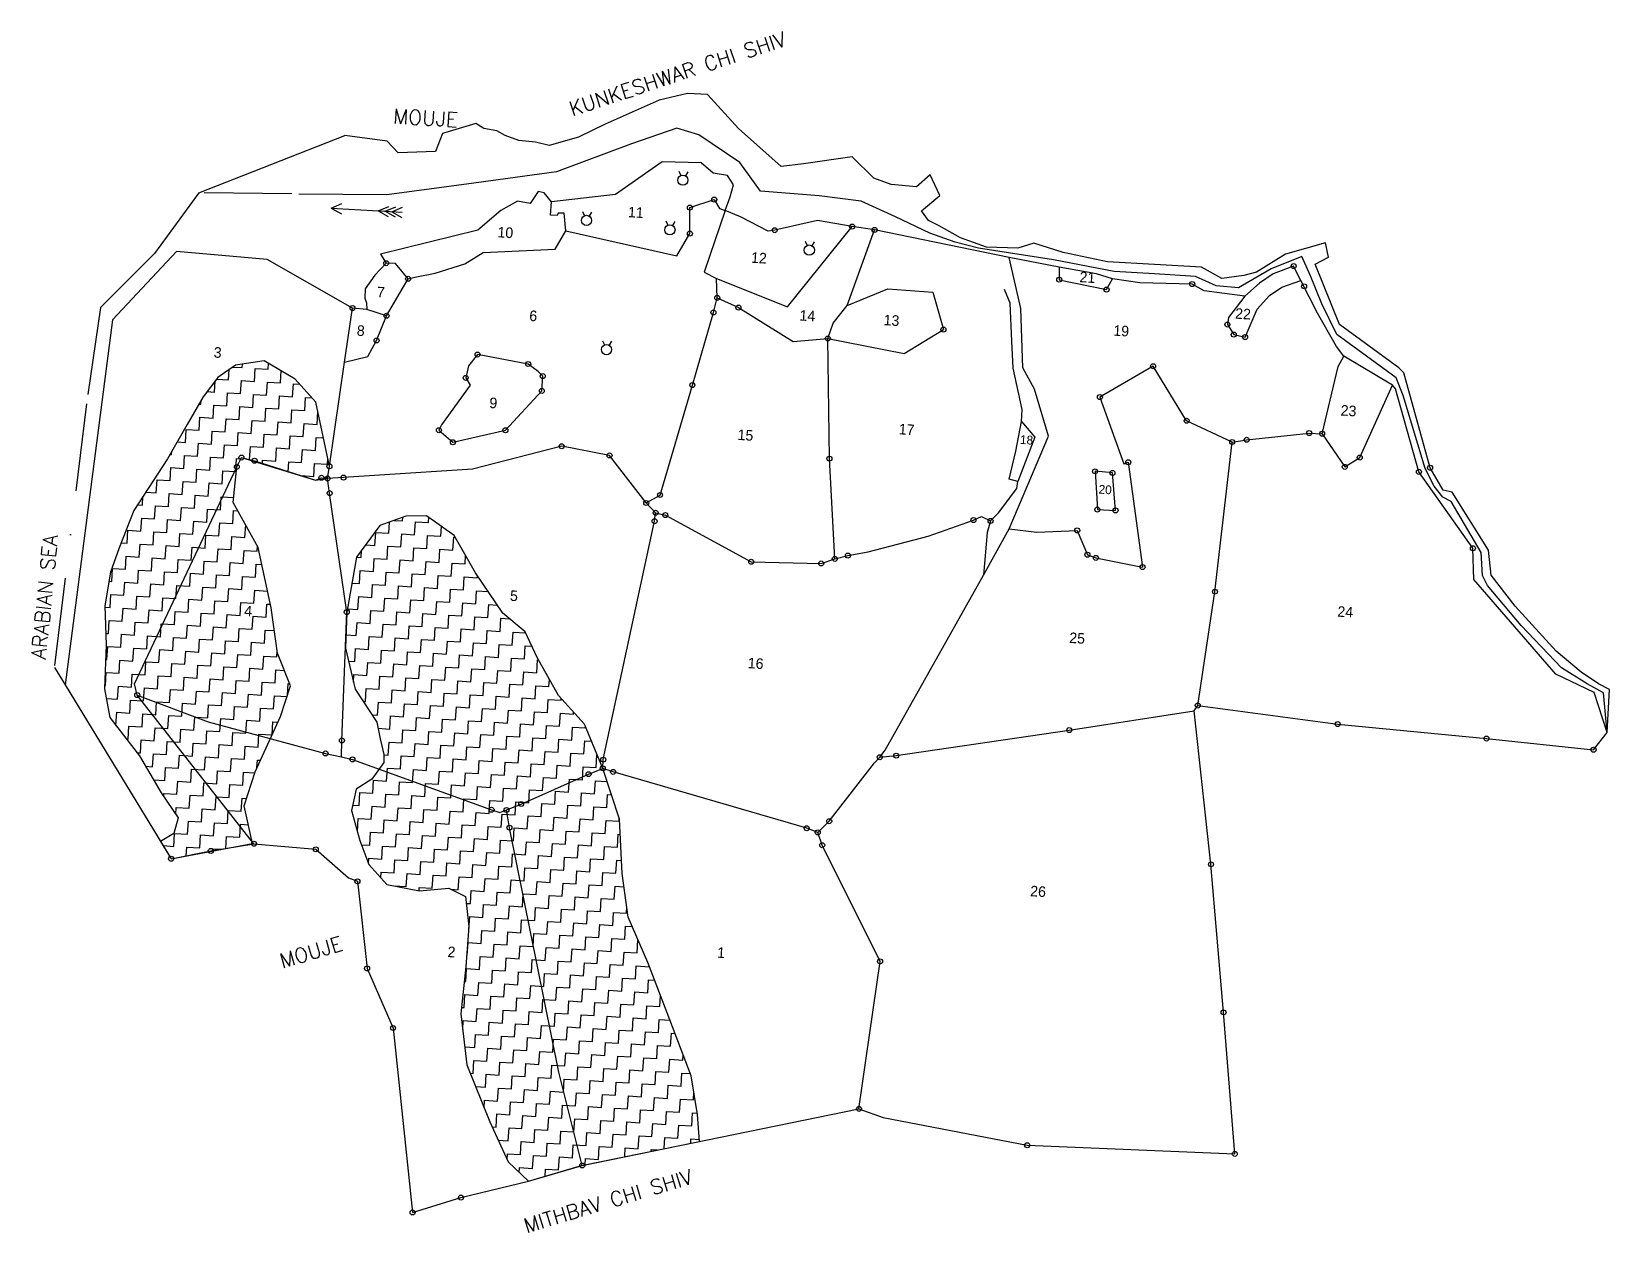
# Model space of a CAD drawing. Header units: metres. Extents: x 328358 to 330641, y 1803459 to 1805196.
import ezdxf

# ---------------------------------------------------------------- set-up
doc = ezdxf.new("R2010")
doc.units = ezdxf.units.M
doc.header["$MEASUREMENT"] = 0
doc.linetypes.add('DASHDOT', pattern=[25.4, 12.7, -6.35, 0, -6.35])
for name, color, linetype in [('LINE_WATER', 4, 'Continuous'), ('OFF', 1, 'Continuous'), ('POLY_HATCH', 12, 'Continuous'), ('POLY_PARCEL', 6, 'Continuous'), ('POLY_WATER', 4, 'Continuous'), ('TEXT_MAPOUT', 7, 'Continuous'), ('TEXT_PARCEL', 7, 'Continuous'), ('V-BOUND_LINE', 7, 'Continuous'), ('V_BOUND_STREAM_LINE', 7, 'DASHDOT')]:
    doc.layers.add(name, color=color, linetype=linetype)
doc.styles.get("Standard").update_dxf_attribs({"font": 'simplex.shx'})
doc.styles.add('TEXT_MAP', font='', dxfattribs={"height": 0.5})
doc.styles.get('TEXT_MAP').set_extended_font_data('Kruti Dev 050')

msp = doc.modelspace()

# ---------------------------------------------------------------- texts
at = {"layer": 'TEXT_MAPOUT'}
for s, height, rotation, p in [('KUNKESHWAR CHI SHIV', 21.199, 18.2422, (329139.6, 1805073.9)), ('MOUJE', 21.2, 356.5071, (328880.4, 1805063.8)), ('ARABIAN SEA', 21.199, 84.3071, (328378, 1804287.8)), ('MOUJE', 21.2, 16.6562, (328720.3, 1803841.2)), ('MITHBAV CHI SHIV', 21.199, 16.6562, (329073.6, 1803458.2))]:
    msp.add_text(s, height=height, rotation=rotation, dxfattribs=at).set_placement(p)
at = {"layer": 'TEXT_PARCEL', "style": 'TEXT_MAP'}
for s, height, p in [('11', 15.26, (329220.3, 1804928)), ('10', 15.26, (329031.5, 1804898.9)), ('12', 15.26, (329398.4, 1804862.1)), ('21', 15.26, (329873.7, 1804834)), ('7', 15.3, (328857, 1804812.1)), ('22', 15.26, (330098.8, 1804781.2)), ('6', 15.3, (329077.5, 1804777.9)), ('14', 15.26, (329468.5, 1804778.5)), ('13', 15.26, (329590.2, 1804771.8)), ('8', 15.3, (328827.9, 1804756.5)), ('19', 15.26, (329922.6, 1804756.6)), ('3', 15.3, (328620.9, 1804724.9)), ('9', 15.3, (329019.7, 1804651.9)), ('23', 15.26, (330251.5, 1804641.1)), ('15', 15.26, (329378.9, 1804605.8)), ('17', 15.26, (329612.1, 1804613.9)), ('18', 12.72, (329787.6, 1804600)), ('20', 12.72, (329901.3, 1804528.1)), ('5', 15.3, (329049.6, 1804373)), ('4', 15.3, (328665, 1804350.8)), ('24', 15.26, (330246.7, 1804350.1)), ('25', 15.26, (329858.8, 1804312.1)), ('16', 15.26, (329393.7, 1804275.6)), ('26', 15.26, (329802.3, 1803945.7)), ('2', 15.3, (328959.2, 1803857.7)), ('1', 15.3, (329349.3, 1803856.8))]:
    msp.add_text(s, height=height, rotation=356.5071, dxfattribs=at).set_placement(p)

# ---------------------------------------------------------------- linework, layer by layer
for points in [[(329294.2, 1804994.3), (329297, 1804988.1)], [(329307.2, 1804993.5), (329303.8, 1804987.7)], [(328791.4, 1804941.2), (328806.8, 1804947.7)], [(328791.4, 1804941.2), (328894.1, 1804935)], [(328791.4, 1804941.2), (328805.9, 1804933)], [(328859.3, 1804937.1), (328874.7, 1804943.5)], [(328859.3, 1804937.1), (328873.8, 1804928.8)], [(328869.4, 1804936.5), (328884.7, 1804942.9)], [(328869.4, 1804936.5), (328883.8, 1804928.2)], [(328879.1, 1804935.9), (328894.5, 1804942.3)], [(328879.1, 1804935.9), (328893.6, 1804927.6)], [(329154.9, 1804936.2), (329157.6, 1804930)], [(329167.9, 1804935.4), (329164.4, 1804929.6)], [(329275.5, 1804922.6), (329278.3, 1804916.4)], [(329288.5, 1804921.8), (329285.1, 1804916)], [(329477.2, 1804893.2), (329480, 1804887)], [(329490.2, 1804892.4), (329486.7, 1804886.6)], [(329183.8, 1804749.2), (329186.5, 1804743.1)], [(329196.8, 1804748.5), (329193.3, 1804742.7)]]:
    msp.add_lwpolyline(points)
for centre, radius in [((329300, 1804981.4), 7.39), ((329345.5, 1804953.4), 3.61), ((329310.2, 1804941.8), 3.61), ((329160.6, 1804923.3), 7.39), ((329281.3, 1804909.7), 7.39), ((329432.9, 1804909.1), 3.61), ((329544.9, 1804914.3), 3.61), ((329577.5, 1804909.5), 3.61), ((329310.2, 1804904.2), 3.61), ((329483, 1804880.3), 7.39), ((328870.8, 1804861.4), 3.61), ((328902.5, 1804838.8), 3.61), ((330183.8, 1804857.2), 3.61), ((329844.7, 1804837.5), 3.61), ((329913.2, 1804823.2), 3.61), ((330037.1, 1804831.2), 3.61), ((330199, 1804827.9), 3.61), ((328822.1, 1804796.5), 3.61), ((329349.8, 1804811.3), 3.61), ((329380.4, 1804797.1), 3.61), ((328871.3, 1804785.3), 3.61), ((329344.2, 1804790.1), 3.61), ((330087.9, 1804772.6), 3.61), ((328856.9, 1804749.6), 3.61), ((329509.9, 1804752.4), 3.61), ((329677, 1804765.3), 3.61), ((330097.1, 1804758.1), 3.61), ((330113.5, 1804754.5), 3.61), ((329003, 1804729.2), 3.61), ((329189.5, 1804736.3), 7.39), ((329076.3, 1804715.5), 3.61), ((329980.5, 1804712.4), 3.61), ((328985.8, 1804695.5), 3.61), ((329097.3, 1804698), 3.61), ((329313.8, 1804685.1), 3.61), ((329096, 1804676.7), 3.61), ((329903.5, 1804667.7), 3.61), ((330029, 1804633.4), 3.61), ((328947, 1804619.8), 3.61), ((329043.3, 1804619.7), 3.61), ((330206.4, 1804615.6), 3.61), ((330225, 1804614.7), 3.61), ((328967.4, 1804602.3), 3.61), ((329124.7, 1804596.5), 3.61), ((330095, 1804602.7), 3.61), ((330115.8, 1804605.9), 3.61), ((328654.7, 1804566.8), 3.61), ((328661.4, 1804580.2), 3.61), ((328680.4, 1804575.6), 3.61), ((328788.7, 1804567.6), 3.61), ((329194, 1804583.2), 3.61), ((329512.1, 1804578.6), 3.61), ((329944.5, 1804573.4), 3.61), ((330257.8, 1804566.7), 3.61), ((330279.4, 1804580.2), 3.61), ((330381.2, 1804565.5), 3.61), ((328777.1, 1804550.9), 3.61), ((328785.9, 1804549.9), 3.61), ((328809, 1804551.2), 3.61), ((329896.4, 1804560.3), 3.61), ((329921.7, 1804558), 3.61), ((330365.1, 1804559.5), 3.61), ((328789, 1804528.7), 3.61), ((329267, 1804526), 3.61), ((329247, 1804514.5), 3.61), ((329260.7, 1804500.3), 3.61), ((329274.7, 1804497), 3.61), ((329899.8, 1804504.9), 3.61), ((329926.1, 1804503.8), 3.61), ((329259.2, 1804488.1), 3.61), ((329720.5, 1804489.8), 3.61), ((329745.2, 1804488.5), 3.61), ((329870.6, 1804474.8), 3.61), ((329399, 1804429.4), 3.61), ((329519.9, 1804433.6), 3.61), ((329538.9, 1804438.4), 3.61), ((329885.4, 1804439.6), 3.61), ((329897.7, 1804435.1), 3.61), ((330443.1, 1804449), 3.61), ((329500.2, 1804427), 3.61), ((329965.2, 1804421.8), 3.61), ((330070, 1804386.2), 3.61), ((328813.8, 1804356.7), 3.61), ((328510.5, 1804236.6), 3.61), ((330045, 1804221.5), 3.61), ((329859.2, 1804186), 3.61), ((330247.5, 1804194.7), 3.61), ((328806.8, 1804170.8), 3.61), ((330462.8, 1804173.7), 3.61), ((330617.8, 1804157.5), 3.61), ((328783.1, 1804152.1), 3.61), ((328822, 1804143.6), 3.61), ((329184.2, 1804130.6), 3.61), ((329184.9, 1804143.2), 3.61), ((329584.9, 1804146.7), 3.61), ((329608.6, 1804149), 3.61), ((329163.6, 1804122.2), 3.61), ((329199.2, 1804125.5), 3.61), ((329023.2, 1804070.7), 3.61), ((329044.8, 1804070.4), 3.61), ((329066.1, 1804079), 3.61), ((329049.2, 1804044.8), 3.61), ((329479.2, 1804043.9), 3.61), ((329511.8, 1804054.2), 3.61), ((328679.5, 1804021.6), 3.61), ((329495.3, 1804038), 3.61), ((329501.7, 1804019.4), 3.61), ((328559.5, 1803999.9), 3.61), ((328617, 1804011.1), 3.61), ((328768.9, 1804013.5), 3.61), ((330064.2, 1803991.8), 3.61), ((328829.1, 1803967.2), 3.61), ((328843.1, 1803841.2), 3.61), ((329585.4, 1803851.4), 3.61), ((330082.4, 1803777.7), 3.61), ((328880.7, 1803755), 3.61), ((329554.9, 1803638), 3.61), ((329798.1, 1803585.4), 3.61), ((330098.7, 1803572.9), 3.61), ((329154.4, 1803556.1), 3.61), ((328979, 1803509.7), 3.61), ((328909, 1803488.1), 3.61)]:
    msp.add_circle(centre, radius)
at = {"layer": 'LINE_WATER'}
for p, q in [((329773.7, 1804803.7), (329765.5, 1804823.1)), ((329775.9, 1804748.4), (329773.7, 1804803.7)), ((329777.9, 1804709.4), (329775.9, 1804748.4)), ((329791.1, 1804649.6), (329777.9, 1804709.4)), ((329789.8, 1804632.4), (329791.1, 1804649.6))]:
    msp.add_line(p, q, dxfattribs=at)
at = {"layer": 'OFF'}
msp.add_line((328599.7, 1804963.3), (328811.1, 1805045.9), dxfattribs=at)
at = {"layer": 'POLY_HATCH'}
for p, q in [((328652.7, 1804713.9), (328627.1, 1804696.2)), ((328694.3, 1804720.3), (328652.7, 1804713.9)), ((328739.3, 1804693.8), (328694.3, 1804720.3)), ((328694.3, 1804720.3), (328694.3, 1804720.3)), ((328627.1, 1804696.2), (328606.1, 1804667.9)), ((328769.2, 1804660.5), (328739.3, 1804693.8)), ((328606.1, 1804667.9), (328583, 1804628.1)), ((328788.7, 1804567.6), (328769.2, 1804660.5)), ((328583, 1804628.1), (328554.2, 1804578.4)), ((328554.2, 1804578.4), (328505.6, 1804503.5)), ((328654.7, 1804566.8), (328661.4, 1804580.2)), ((328661.4, 1804580.2), (328768.5, 1804547.6)), ((328649.5, 1804515.4), (328654.7, 1804566.8)), ((328768.5, 1804547.6), (328785.9, 1804549.9)), ((328785.9, 1804549.9), (328788.7, 1804567.6)), ((328505.6, 1804503.5), (328484.3, 1804449.5)), ((328685.4, 1804450.2), (328649.5, 1804515.4)), ((328861.7, 1804482), (328827.7, 1804436.3)), ((328899.1, 1804495.3), (328861.7, 1804482)), ((328929.2, 1804496.1), (328899.1, 1804495.3)), ((328969.3, 1804467.6), (328929.2, 1804496.1)), ((329000, 1804413.5), (328969.3, 1804467.6)), ((328484.3, 1804449.5), (328471.9, 1804414.2)), ((328704.6, 1804362.9), (328685.4, 1804450.2)), ((328827.7, 1804436.3), (328813.8, 1804356.7)), ((328471.9, 1804414.2), (328463.7, 1804365.9)), ((329039.5, 1804355), (329000, 1804413.5)), ((328463.7, 1804365.9), (328465.4, 1804309.2)), ((328713.3, 1804297.3), (328704.6, 1804362.9)), ((328813.8, 1804356.7), (328811.8, 1804304.5)), ((329071.8, 1804328.2), (329039.5, 1804355)), ((329089.3, 1804291.1), (329071.8, 1804328.2)), ((328465.4, 1804309.2), (328463, 1804245.6)), ((328732.3, 1804249.9), (328713.3, 1804297.3)), ((328811.8, 1804304.5), (328826, 1804245)), ((329119.9, 1804235.8), (329089.3, 1804291.1)), ((328718, 1804205.7), (328732.3, 1804249.9)), ((328463, 1804245.6), (328470.7, 1804204)), ((328826, 1804245), (328857.1, 1804197.4)), ((329157.8, 1804194.3), (329119.9, 1804235.8)), ((328470.7, 1804204), (328513.7, 1804148.6)), ((328681, 1804125.7), (328718, 1804205.7)), ((328857.1, 1804197.4), (328862.1, 1804173.3)), ((329184.2, 1804130.6), (329157.8, 1804194.3)), ((328862.1, 1804173.3), (328867.3, 1804150.8)), ((328513.7, 1804148.6), (328545.2, 1804095.3)), ((328867.6, 1804139.2), (328849.9, 1804114.9)), ((328867.3, 1804150.8), (328867.6, 1804139.2)), ((328665.1, 1804076.5), (328681, 1804125.7)), ((328849.9, 1804114.9), (328827.5, 1804100.7)), ((329208.2, 1804056.9), (329184.2, 1804130.6)), ((328545.2, 1804095.3), (328570, 1804059)), ((328827.5, 1804100.7), (328820.4, 1804069.4)), ((328677.4, 1804022), (328665.1, 1804076.5)), ((328820.4, 1804069.4), (328832.8, 1804026.4)), ((328570, 1804059), (328563.5, 1804036.3)), ((329212.1, 1803978.6), (329208.2, 1804056.9)), ((328563.5, 1804036.3), (328544.4, 1804024.6)), ((328544.4, 1804024.6), (328559.5, 1803999.9)), ((328559.5, 1803999.9), (328677.4, 1804022)), ((328832.8, 1804026.4), (328845.8, 1803991.6)), ((328845.8, 1803991.6), (328871.5, 1803962.7)), ((329221, 1803915.3), (329212.1, 1803978.6)), ((328871.5, 1803962.7), (328919.2, 1803953.2)), ((328919.2, 1803953.2), (328961.3, 1803957.2)), ((328961.3, 1803957.2), (328985.4, 1803945.3)), ((328985.4, 1803945.3), (328990.6, 1803901.9)), ((329249.4, 1803849.8), (329221, 1803915.3)), ((328990.6, 1803901.9), (328985.8, 1803844.2)), ((328985.8, 1803844.2), (328979, 1803775.4)), ((329277.4, 1803777), (329249.4, 1803849.8)), ((328979, 1803775.4), (328987.6, 1803701.8)), ((329312.1, 1803685.6), (329277.4, 1803777)), ((328987.6, 1803701.8), (329020.6, 1803619.3)), ((329321.4, 1803630.1), (329312.1, 1803685.6)), ((329020.6, 1803619.3), (329047.1, 1803561.6)), ((329324, 1803590.9), (329321.4, 1803630.1)), ((329153.4, 1803556.1), (329324, 1803590.9)), ((329047.1, 1803561.6), (329076.7, 1803533.2)), ((329076.7, 1803533.2), (329153.4, 1803556.1))]:
    msp.add_line(p, q, dxfattribs=at)
at = {"layer": 'POLY_HATCH', "linetype": 'Continuous'}
for p, q in [((328642.5, 1804692.7), (328643.4, 1804707.5)), ((328648.8, 1804711.2), (328662.5, 1804710.4)), ((328662.5, 1804710.4), (328662.8, 1804715.5)), ((328680.1, 1804690.4), (328681.3, 1804709.2)), ((328681.3, 1804709.2), (328700.1, 1804708.1)), ((328700.1, 1804708.1), (328700.6, 1804716.6)), ((328717.7, 1804688.1), (328718.8, 1804705.9)), ((328622.5, 1804675), (328623.5, 1804691.4)), ((328625.3, 1804693.7), (328642.5, 1804692.7)), ((328660.2, 1804672.7), (328661.3, 1804691.5)), ((328661.3, 1804691.5), (328680.1, 1804690.4)), ((328697.8, 1804670.4), (328698.9, 1804689.3)), ((328698.9, 1804689.3), (328717.7, 1804688.1)), ((328735.4, 1804668.1), (328736.6, 1804687)), ((328736.6, 1804687), (328746, 1804686.4)), ((328602.6, 1804657.4), (328602.9, 1804662.4)), ((328611.9, 1804675.7), (328622.5, 1804675)), ((328640.2, 1804655.1), (328641.4, 1804673.9)), ((328641.4, 1804673.9), (328660.2, 1804672.7)), ((328677.8, 1804652.8), (328679, 1804671.6)), ((328679, 1804671.6), (328697.8, 1804670.4)), ((328715.5, 1804650.5), (328716.6, 1804669.3)), ((328716.6, 1804669.3), (328735.4, 1804668.1)), ((328753.1, 1804648.2), (328754.2, 1804667)), ((328754.2, 1804667), (328763.9, 1804666.4)), ((328600.1, 1804657.5), (328602.6, 1804657.4)), ((328600.3, 1804619.8), (328601.4, 1804638.6)), ((328601.4, 1804638.6), (328620.3, 1804637.4)), ((328620.3, 1804637.4), (328621.4, 1804656.2)), ((328621.4, 1804656.2), (328640.2, 1804655.1)), ((328657.9, 1804635.1), (328659, 1804653.9)), ((328659, 1804653.9), (328677.8, 1804652.8)), ((328695.5, 1804632.8), (328696.6, 1804651.6)), ((328696.6, 1804651.6), (328715.5, 1804650.5)), ((328733.1, 1804630.5), (328734.3, 1804649.3)), ((328734.3, 1804649.3), (328753.1, 1804648.2)), ((328770.7, 1804628.2), (328771.9, 1804647)), ((328771.9, 1804647), (328772, 1804647)), ((328580.3, 1804602.1), (328581.5, 1804620.9)), ((328581.5, 1804620.9), (328600.3, 1804619.8)), ((328618, 1804599.8), (328619.1, 1804618.6)), ((328619.1, 1804618.6), (328637.9, 1804617.5)), ((328637.9, 1804617.5), (328639.1, 1804636.3)), ((328639.1, 1804636.3), (328657.9, 1804635.1)), ((328655.6, 1804597.5), (328656.7, 1804616.3)), ((328656.7, 1804616.3), (328675.5, 1804615.2)), ((328675.5, 1804615.2), (328676.7, 1804634)), ((328676.7, 1804634), (328695.5, 1804632.8)), ((328693.2, 1804595.2), (328694.3, 1804614)), ((328694.3, 1804614), (328713.2, 1804612.9)), ((328713.2, 1804612.9), (328714.3, 1804631.7)), ((328714.3, 1804631.7), (328733.1, 1804630.5)), ((328750.8, 1804610.6), (328751.9, 1804629.4)), ((328751.9, 1804629.4), (328770.7, 1804628.2)), ((328568.4, 1804602.8), (328580.3, 1804602.1)), ((328598, 1804582.1), (328599.1, 1804600.9)), ((328599.1, 1804600.9), (328618, 1804599.8)), ((328635.6, 1804579.8), (328636.8, 1804598.6)), ((328636.8, 1804598.6), (328655.6, 1804597.5)), ((328673.2, 1804577.5), (328674.4, 1804596.3)), ((328674.4, 1804596.3), (328693.2, 1804595.2)), ((328710.9, 1804575.2), (328712, 1804594.1)), ((328712, 1804594.1), (328730.8, 1804592.9)), ((328730.8, 1804592.9), (328732, 1804611.7)), ((328732, 1804611.7), (328750.8, 1804610.6)), ((328748.5, 1804572.9), (328749.6, 1804591.8)), ((328749.6, 1804591.8), (328768.4, 1804590.6)), ((328768.4, 1804590.6), (328769.6, 1804609.4)), ((328769.6, 1804609.4), (328780, 1804608.8)), ((328557.8, 1804584.6), (328560.4, 1804584.4)), ((328560.4, 1804584.4), (328560.7, 1804589.5)), ((328578, 1804564.5), (328579.2, 1804583.3)), ((328579.2, 1804583.3), (328598, 1804582.1)), ((328615.7, 1804562.2), (328616.8, 1804581)), ((328616.8, 1804581), (328635.6, 1804579.8)), ((328653.3, 1804559.9), (328654.4, 1804578.7)), ((328654.4, 1804578.7), (328660.5, 1804578.3)), ((328669.3, 1804577.8), (328673.2, 1804577.5)), ((328691.7, 1804571), (328692, 1804576.4)), ((328692, 1804576.4), (328710.9, 1804575.2)), ((328728.8, 1804559.7), (328729.7, 1804574.1)), ((328729.7, 1804574.1), (328748.5, 1804572.9)), ((328766.1, 1804553), (328767.3, 1804571.8)), ((328767.3, 1804571.8), (328786.1, 1804570.6)), ((328786.1, 1804570.6), (328786.5, 1804577.9)), ((328538.1, 1804529.1), (328539.3, 1804548)), ((328539.3, 1804548), (328558.1, 1804546.8)), ((328558.1, 1804546.8), (328559.2, 1804565.6)), ((328559.2, 1804565.6), (328578, 1804564.5)), ((328575.7, 1804526.8), (328576.9, 1804545.7)), ((328576.9, 1804545.7), (328595.7, 1804544.5)), ((328595.7, 1804544.5), (328596.8, 1804563.3)), ((328596.8, 1804563.3), (328615.7, 1804562.2)), ((328633.3, 1804542.2), (328634.5, 1804561)), ((328634.5, 1804561), (328653.3, 1804559.9)), ((328747.3, 1804554.1), (328766.1, 1804553)), ((328747.3, 1804554), (328747.3, 1804554.1)), ((328784.8, 1804549.8), (328785, 1804551.8)), ((328785, 1804551.8), (328786.2, 1804551.8)), ((328518.2, 1804511.5), (328518.9, 1804524)), ((328522.9, 1804530.1), (328538.1, 1804529.1)), ((328555.8, 1804509.2), (328556.9, 1804528)), ((328556.9, 1804528), (328575.7, 1804526.8)), ((328593.4, 1804506.9), (328594.6, 1804525.7)), ((328594.6, 1804525.7), (328613.4, 1804524.5)), ((328613.4, 1804524.5), (328614.5, 1804543.4)), ((328614.5, 1804543.4), (328633.3, 1804542.2)), ((328631, 1804504.6), (328632.2, 1804523.4)), ((328632.2, 1804523.4), (328650.2, 1804522.3)), ((328511.1, 1804511.9), (328518.2, 1804511.5)), ((328535.8, 1804491.5), (328537, 1804510.3)), ((328537, 1804510.3), (328555.8, 1804509.2)), ((328573.4, 1804489.2), (328574.6, 1804508)), ((328574.6, 1804508), (328593.4, 1804506.9)), ((328611.1, 1804486.9), (328612.2, 1804505.7)), ((328612.2, 1804505.7), (328631, 1804504.6)), ((328648.7, 1804484.6), (328649.8, 1804503.4)), ((328649.8, 1804503.4), (328656.3, 1804503)), ((328515.9, 1804473.9), (328517, 1804492.7)), ((328517, 1804492.7), (328535.8, 1804491.5)), ((328553.5, 1804471.6), (328554.6, 1804490.4)), ((328554.6, 1804490.4), (328573.4, 1804489.2)), ((328591.1, 1804469.3), (328592.3, 1804488.1)), ((328592.3, 1804488.1), (328611.1, 1804486.9)), ((328628.7, 1804467), (328629.9, 1804485.8)), ((328629.9, 1804485.8), (328648.7, 1804484.6)), ((328666.3, 1804464.7), (328667.5, 1804482.8)), ((328874.4, 1804470.9), (328875.4, 1804486.8)), ((328882.2, 1804489.3), (328894.4, 1804488.5)), ((328894.4, 1804488.5), (328894.7, 1804493.7)), ((328912, 1804468.6), (328913.2, 1804487.4)), ((328913.2, 1804487.4), (328932, 1804486.2)), ((328932, 1804486.2), (328932.5, 1804493.8)), ((328949.7, 1804466.3), (328950.6, 1804480.9)), ((328487.2, 1804456.7), (328495.9, 1804456.2)), ((328495.9, 1804456.2), (328497.1, 1804475)), ((328497.1, 1804475), (328515.9, 1804473.9)), ((328513.6, 1804436.2), (328514.7, 1804455)), ((328514.7, 1804455), (328533.5, 1804453.9)), ((328533.5, 1804453.9), (328534.7, 1804472.7)), ((328534.7, 1804472.7), (328553.5, 1804471.6)), ((328571.1, 1804451.6), (328572.3, 1804470.4)), ((328572.3, 1804470.4), (328591.1, 1804469.3)), ((328608.8, 1804449.3), (328609.9, 1804468.1)), ((328609.9, 1804468.1), (328628.7, 1804467)), ((328646.4, 1804447), (328647.5, 1804465.8)), ((328647.5, 1804465.8), (328666.3, 1804464.7)), ((328840.9, 1804454), (328854.5, 1804453.2)), ((328854.5, 1804453.2), (328855.6, 1804472)), ((328855.6, 1804472), (328874.4, 1804470.9)), ((328892.1, 1804450.9), (328893.2, 1804469.7)), ((328893.2, 1804469.7), (328912, 1804468.6)), ((328929.7, 1804448.6), (328930.8, 1804467.4)), ((328930.8, 1804467.4), (328949.7, 1804466.3)), ((328967.3, 1804446.3), (328968.5, 1804465.1)), ((328968.5, 1804465.1), (328970.8, 1804465)), ((328493.6, 1804418.6), (328494.8, 1804437.4)), ((328494.8, 1804437.4), (328513.6, 1804436.2)), ((328531.2, 1804416.3), (328532.4, 1804435.1)), ((328532.4, 1804435.1), (328551.2, 1804433.9)), ((328551.2, 1804433.9), (328552.3, 1804452.8)), ((328552.3, 1804452.8), (328571.1, 1804451.6)), ((328568.9, 1804414), (328570, 1804432.8)), ((328570, 1804432.8), (328588.8, 1804431.6)), ((328588.8, 1804431.6), (328590, 1804450.5)), ((328590, 1804450.5), (328608.8, 1804449.3)), ((328626.4, 1804429.3), (328627.6, 1804448.2)), ((328627.6, 1804448.2), (328646.4, 1804447)), ((328664.1, 1804427.1), (328665.2, 1804445.9)), ((328665.2, 1804445.9), (328684, 1804444.7)), ((328684, 1804444.7), (328684.5, 1804452)), ((328827.7, 1804435.9), (328834.5, 1804435.5)), ((328834.5, 1804435.5), (328835.2, 1804446.3)), ((328852.2, 1804415.6), (328853.3, 1804434.4)), ((328853.3, 1804434.4), (328872.1, 1804433.2)), ((328872.1, 1804433.2), (328873.3, 1804452)), ((328873.3, 1804452), (328892.1, 1804450.9)), ((328889.8, 1804413.3), (328890.9, 1804432.1)), ((328890.9, 1804432.1), (328909.7, 1804430.9)), ((328909.7, 1804430.9), (328910.9, 1804449.7)), ((328910.9, 1804449.7), (328929.7, 1804448.6)), ((328947.4, 1804428.6), (328948.5, 1804447.5)), ((328948.5, 1804447.5), (328967.3, 1804446.3)), ((328985, 1804426.3), (328985.7, 1804438.6)), ((328473.6, 1804400.9), (328474.8, 1804419.7)), ((328474.8, 1804419.7), (328493.6, 1804418.6)), ((328511.3, 1804398.6), (328512.4, 1804417.4)), ((328512.4, 1804417.4), (328531.2, 1804416.3)), ((328548.9, 1804396.3), (328550, 1804415.1)), ((328550, 1804415.1), (328568.9, 1804414)), ((328586.5, 1804394), (328587.7, 1804412.8)), ((328587.7, 1804412.8), (328606.5, 1804411.7)), ((328606.5, 1804411.7), (328607.6, 1804430.5)), ((328607.6, 1804430.5), (328626.4, 1804429.3)), ((328624.1, 1804391.7), (328625.3, 1804410.5)), ((328625.3, 1804410.5), (328644.1, 1804409.4)), ((328644.1, 1804409.4), (328645.2, 1804428.2)), ((328645.2, 1804428.2), (328664.1, 1804427.1)), ((328661.8, 1804389.4), (328662.9, 1804408.2)), ((328662.9, 1804408.2), (328681.7, 1804407.1)), ((328681.7, 1804407.1), (328682.9, 1804425.9)), ((328682.9, 1804425.9), (328690.9, 1804425.4)), ((328832.2, 1804397.9), (328833.3, 1804416.7)), ((328833.3, 1804416.7), (328852.2, 1804415.6)), ((328869.8, 1804395.6), (328871, 1804414.4)), ((328871, 1804414.4), (328889.8, 1804413.3)), ((328907.4, 1804393.3), (328908.6, 1804412.1)), ((328908.6, 1804412.1), (328927.4, 1804411)), ((328927.4, 1804411), (328928.6, 1804429.8)), ((328928.6, 1804429.8), (328947.4, 1804428.6)), ((328945.1, 1804391), (328946.2, 1804409.8)), ((328946.2, 1804409.8), (328965, 1804408.7)), ((328965, 1804408.7), (328966.2, 1804427.5)), ((328966.2, 1804427.5), (328985, 1804426.3)), ((329002.6, 1804406.4), (329002.8, 1804409.3)), ((328469.7, 1804401.2), (328473.6, 1804400.9)), ((328491.3, 1804381), (328492.5, 1804399.8)), ((328492.5, 1804399.8), (328511.3, 1804398.6)), ((328528.9, 1804378.7), (328530.1, 1804397.5)), ((328530.1, 1804397.5), (328548.9, 1804396.3)), ((328566.6, 1804376.4), (328567.7, 1804395.2)), ((328567.7, 1804395.2), (328586.5, 1804394)), ((328604.2, 1804374.1), (328605.3, 1804392.9)), ((328605.3, 1804392.9), (328624.1, 1804391.7)), ((328641.8, 1804371.8), (328642.9, 1804390.6)), ((328642.9, 1804390.6), (328661.8, 1804389.4)), ((328679.4, 1804369.5), (328680.6, 1804388.3)), ((328680.6, 1804388.3), (328699.3, 1804387.1)), ((328821.1, 1804398.6), (328832.2, 1804397.9)), ((328849.9, 1804377.9), (328851, 1804396.8)), ((328851, 1804396.8), (328869.8, 1804395.6)), ((328887.5, 1804375.7), (328888.6, 1804394.5)), ((328888.6, 1804394.5), (328907.4, 1804393.3)), ((328925.1, 1804373.4), (328926.3, 1804392.2)), ((328926.3, 1804392.2), (328945.1, 1804391)), ((328962.7, 1804371.1), (328963.9, 1804389.9)), ((328963.9, 1804389.9), (328982.7, 1804388.7)), ((328982.7, 1804388.7), (328983.8, 1804407.5)), ((328983.8, 1804407.5), (329002.6, 1804406.4)), ((329000.3, 1804368.8), (329001.5, 1804387.6)), ((329001.5, 1804387.6), (329018.2, 1804386.6)), ((328463.8, 1804363.8), (328471.4, 1804363.3)), ((328471.4, 1804363.3), (328472.5, 1804382.1)), ((328472.5, 1804382.1), (328491.3, 1804381)), ((328509, 1804361), (328510.1, 1804379.8)), ((328510.1, 1804379.8), (328528.9, 1804378.7)), ((328546.6, 1804358.7), (328547.7, 1804377.5)), ((328547.7, 1804377.5), (328566.6, 1804376.4)), ((328584.2, 1804356.4), (328585.4, 1804375.2)), ((328585.4, 1804375.2), (328604.2, 1804374.1)), ((328621.8, 1804354.1), (328623, 1804372.9)), ((328623, 1804372.9), (328641.8, 1804371.8)), ((328659.5, 1804351.8), (328660.6, 1804370.6)), ((328660.6, 1804370.6), (328679.4, 1804369.5)), ((328697.1, 1804349.5), (328698.2, 1804368.3)), ((328698.2, 1804368.3), (328703.5, 1804368)), ((328829.9, 1804360.3), (328831.1, 1804379.1)), ((328831.1, 1804379.1), (328849.9, 1804377.9)), ((328867.5, 1804358), (328868.7, 1804376.8)), ((328868.7, 1804376.8), (328887.5, 1804375.7)), ((328905.1, 1804355.7), (328906.3, 1804374.5)), ((328906.3, 1804374.5), (328925.1, 1804373.4)), ((328942.8, 1804353.4), (328943.9, 1804372.2)), ((328943.9, 1804372.2), (328962.7, 1804371.1)), ((328980.4, 1804351.1), (328981.5, 1804369.9)), ((328981.5, 1804369.9), (329000.3, 1804368.8)), ((329018, 1804348.8), (329019.2, 1804367.6)), ((329019.2, 1804367.6), (329031.5, 1804366.9)), ((328469.1, 1804325.7), (328470.2, 1804344.5)), ((328470.2, 1804344.5), (328489, 1804343.3)), ((328489, 1804343.3), (328490.2, 1804362.1)), ((328490.2, 1804362.1), (328509, 1804361)), ((328506.7, 1804323.4), (328507.8, 1804342.2)), ((328507.8, 1804342.2), (328526.6, 1804341)), ((328526.6, 1804341), (328527.8, 1804359.8)), ((328527.8, 1804359.8), (328546.6, 1804358.7)), ((328544.3, 1804321.1), (328545.4, 1804339.9)), ((328545.4, 1804339.9), (328564.3, 1804338.7)), ((328564.3, 1804338.7), (328565.4, 1804357.6)), ((328565.4, 1804357.6), (328584.2, 1804356.4)), ((328601.9, 1804336.4), (328603, 1804355.3)), ((328603, 1804355.3), (328621.8, 1804354.1)), ((328639.5, 1804334.1), (328640.6, 1804353)), ((328640.6, 1804353), (328659.5, 1804351.8)), ((328677.1, 1804331.9), (328678.3, 1804350.7)), ((328678.3, 1804350.7), (328697.1, 1804349.5)), ((328814.6, 1804361.2), (328829.9, 1804360.3)), ((328827.6, 1804322.7), (328828.8, 1804341.5)), ((328828.8, 1804341.5), (328847.6, 1804340.3)), ((328847.6, 1804340.3), (328848.7, 1804359.1)), ((328848.7, 1804359.1), (328867.5, 1804358)), ((328885.2, 1804338), (328886.3, 1804356.8)), ((328886.3, 1804356.8), (328905.1, 1804355.7)), ((328922.8, 1804335.7), (328924, 1804354.5)), ((328924, 1804354.5), (328942.8, 1804353.4)), ((328960.4, 1804333.4), (328961.6, 1804352.2)), ((328961.6, 1804352.2), (328980.4, 1804351.1)), ((328998.1, 1804331.1), (328999.2, 1804350)), ((328999.2, 1804350), (329018, 1804348.8)), ((329035.7, 1804328.8), (329036.8, 1804347.7)), ((329036.8, 1804347.7), (329049.3, 1804346.9)), ((328464.9, 1804325.9), (328469.1, 1804325.7)), ((328486.7, 1804305.7), (328487.9, 1804324.5)), ((328487.9, 1804324.5), (328506.7, 1804323.4)), ((328524.3, 1804303.4), (328525.5, 1804322.2)), ((328525.5, 1804322.2), (328544.3, 1804321.1)), ((328562, 1804301.1), (328563.1, 1804319.9)), ((328563.1, 1804319.9), (328581.9, 1804318.8)), ((328581.9, 1804318.8), (328583.1, 1804337.6)), ((328583.1, 1804337.6), (328601.9, 1804336.4)), ((328599.6, 1804298.8), (328600.7, 1804317.6)), ((328600.7, 1804317.6), (328619.5, 1804316.5)), ((328619.5, 1804316.5), (328620.7, 1804335.3)), ((328620.7, 1804335.3), (328639.5, 1804334.1)), ((328657.2, 1804314.2), (328658.3, 1804333)), ((328658.3, 1804333), (328677.1, 1804331.9)), ((328694.8, 1804311.9), (328695.9, 1804330.7)), ((328695.9, 1804330.7), (328709, 1804329.9)), ((328812.5, 1804323.6), (328827.6, 1804322.7)), ((328845.3, 1804302.7), (328846.4, 1804321.5)), ((328846.4, 1804321.5), (328865.2, 1804320.4)), ((328865.2, 1804320.4), (328866.4, 1804339.2)), ((328866.4, 1804339.2), (328885.2, 1804338)), ((328882.9, 1804300.4), (328884, 1804319.2)), ((328884, 1804319.2), (328902.9, 1804318.1)), ((328902.9, 1804318.1), (328904, 1804336.9)), ((328904, 1804336.9), (328922.8, 1804335.7)), ((328920.5, 1804298.1), (328921.7, 1804316.9)), ((328921.7, 1804316.9), (328940.5, 1804315.8)), ((328940.5, 1804315.8), (328941.6, 1804334.6)), ((328941.6, 1804334.6), (328960.4, 1804333.4)), ((328978.1, 1804313.5), (328979.2, 1804332.3)), ((328979.2, 1804332.3), (328998.1, 1804331.1)), ((329015.7, 1804311.2), (329016.9, 1804330)), ((329016.9, 1804330), (329035.7, 1804328.8)), ((329053.3, 1804308.9), (329054.5, 1804327.7)), ((329054.5, 1804327.7), (329072.6, 1804326.6)), ((328466.8, 1804288), (328467.9, 1804306.9)), ((328467.9, 1804306.9), (328486.7, 1804305.7)), ((328504.4, 1804285.8), (328505.5, 1804304.6)), ((328505.5, 1804304.6), (328524.3, 1804303.4)), ((328542, 1804283.5), (328543.2, 1804302.3)), ((328543.2, 1804302.3), (328562, 1804301.1)), ((328579.6, 1804281.2), (328580.8, 1804300)), ((328580.8, 1804300), (328599.6, 1804298.8)), ((328617.2, 1804278.9), (328618.4, 1804297.7)), ((328618.4, 1804297.7), (328637.2, 1804296.5)), ((328637.2, 1804296.5), (328638.4, 1804315.3)), ((328638.4, 1804315.3), (328657.2, 1804314.2)), ((328654.9, 1804276.6), (328656, 1804295.4)), ((328656, 1804295.4), (328674.8, 1804294.2)), ((328674.8, 1804294.2), (328676, 1804313)), ((328676, 1804313), (328694.8, 1804311.9)), ((328712.4, 1804291.9), (328712.9, 1804300.1)), ((328825.3, 1804285), (328826.5, 1804303.9)), ((328826.5, 1804303.9), (328845.3, 1804302.7)), ((328862.9, 1804282.7), (328864.1, 1804301.6)), ((328864.1, 1804301.6), (328882.9, 1804300.4)), ((328900.6, 1804280.5), (328901.7, 1804299.3)), ((328901.7, 1804299.3), (328920.5, 1804298.1)), ((328938.2, 1804278.2), (328939.3, 1804297)), ((328939.3, 1804297), (328958.1, 1804295.8)), ((328958.1, 1804295.8), (328959.3, 1804314.6)), ((328959.3, 1804314.6), (328978.1, 1804313.5)), ((328975.8, 1804275.9), (328976.9, 1804294.7)), ((328976.9, 1804294.7), (328995.8, 1804293.5)), ((328995.8, 1804293.5), (328996.9, 1804312.3)), ((328996.9, 1804312.3), (329015.7, 1804311.2)), ((329033.4, 1804291.2), (329034.5, 1804310)), ((329034.5, 1804310), (329053.3, 1804308.9)), ((329071, 1804288.9), (329072.1, 1804307.7)), ((329072.1, 1804307.7), (329081.7, 1804307.2)), ((328464.6, 1804288.2), (328466.8, 1804288)), ((328484.4, 1804268.1), (328485.6, 1804286.9)), ((328485.6, 1804286.9), (328504.4, 1804285.8)), ((328522, 1804265.8), (328523.2, 1804284.6)), ((328523.2, 1804284.6), (328542, 1804283.5)), ((328559.7, 1804263.5), (328560.8, 1804282.3)), ((328560.8, 1804282.3), (328579.6, 1804281.2)), ((328597.3, 1804261.2), (328598.4, 1804280)), ((328598.4, 1804280), (328617.2, 1804278.9)), ((328634.9, 1804258.9), (328636.1, 1804277.7)), ((328636.1, 1804277.7), (328654.9, 1804276.6)), ((328672.5, 1804256.6), (328673.7, 1804275.4)), ((328673.7, 1804275.4), (328692.5, 1804274.3)), ((328692.5, 1804274.3), (328693.6, 1804293.1)), ((328693.6, 1804293.1), (328712.4, 1804291.9)), ((328710.2, 1804254.3), (328711.3, 1804273.1)), ((328711.3, 1804273.1), (328723.3, 1804272.4)), ((328816.3, 1804285.6), (328825.3, 1804285)), ((328843, 1804265.1), (328844.1, 1804283.9)), ((328844.1, 1804283.9), (328862.9, 1804282.7)), ((328880.6, 1804262.8), (328881.7, 1804281.6)), ((328881.7, 1804281.6), (328900.6, 1804280.5)), ((328918.2, 1804260.5), (328919.4, 1804279.3)), ((328919.4, 1804279.3), (328938.2, 1804278.2)), ((328955.8, 1804258.2), (328957, 1804277)), ((328957, 1804277), (328975.8, 1804275.9)), ((328993.5, 1804255.9), (328994.6, 1804274.7)), ((328994.6, 1804274.7), (329013.4, 1804273.6)), ((329013.4, 1804273.6), (329014.6, 1804292.4)), ((329014.6, 1804292.4), (329033.4, 1804291.2)), ((329031.1, 1804253.6), (329032.2, 1804272.4)), ((329032.2, 1804272.4), (329051, 1804271.3)), ((329051, 1804271.3), (329052.2, 1804290.1)), ((329052.2, 1804290.1), (329071, 1804288.9)), ((329088.7, 1804269), (329089.8, 1804287.8)), ((329089.8, 1804287.8), (329091.2, 1804287.7)), ((328463.1, 1804250.5), (328464.5, 1804250.4)), ((328464.5, 1804250.4), (328465.6, 1804269.2)), ((328465.6, 1804269.2), (328484.4, 1804268.1)), ((328482.1, 1804230.5), (328483.3, 1804249.3)), ((328483.3, 1804249.3), (328502.1, 1804248.1)), ((328502.1, 1804248.1), (328503.2, 1804266.9)), ((328503.2, 1804266.9), (328522, 1804265.8)), ((328539.7, 1804245.8), (328540.9, 1804264.6)), ((328540.9, 1804264.6), (328559.7, 1804263.5)), ((328577.3, 1804243.5), (328578.5, 1804262.3)), ((328578.5, 1804262.3), (328597.3, 1804261.2)), ((328614.9, 1804241.2), (328616.1, 1804260.1)), ((328616.1, 1804260.1), (328634.9, 1804258.9)), ((328652.6, 1804238.9), (328653.7, 1804257.8)), ((328653.7, 1804257.8), (328672.5, 1804256.6)), ((328690.2, 1804236.6), (328691.3, 1804255.5)), ((328691.3, 1804255.5), (328710.2, 1804254.3)), ((328727.9, 1804236.3), (328729, 1804253.2)), ((328729, 1804253.2), (328731.1, 1804253)), ((328823.5, 1804255.5), (328824.2, 1804266.2)), ((328824.2, 1804266.2), (328843, 1804265.1)), ((328860.6, 1804245.1), (328861.8, 1804263.9)), ((328861.8, 1804263.9), (328880.6, 1804262.8)), ((328898.3, 1804242.8), (328899.4, 1804261.6)), ((328899.4, 1804261.6), (328918.2, 1804260.5)), ((328935.9, 1804240.5), (328937, 1804259.3)), ((328937, 1804259.3), (328955.8, 1804258.2)), ((328973.5, 1804238.2), (328974.6, 1804257)), ((328974.6, 1804257), (328993.5, 1804255.9)), ((329011.1, 1804235.9), (329012.3, 1804254.8)), ((329012.3, 1804254.8), (329031.1, 1804253.6)), ((329048.7, 1804233.6), (329049.9, 1804252.5)), ((329049.9, 1804252.5), (329068.7, 1804251.3)), ((329068.7, 1804251.3), (329069.9, 1804270.1)), ((329069.9, 1804270.1), (329088.7, 1804269)), ((329086.4, 1804231.3), (329087.5, 1804250.2)), ((329087.5, 1804250.2), (329106.3, 1804249)), ((329106.3, 1804249), (329106.9, 1804259.1)), ((328465.6, 1804231.5), (328482.1, 1804230.5)), ((328499.8, 1804210.5), (328500.9, 1804229.3)), ((328500.9, 1804229.3), (328519.7, 1804228.2)), ((328519.7, 1804228.2), (328520.9, 1804247)), ((328520.9, 1804247), (328539.7, 1804245.8)), ((328537.4, 1804208.2), (328538.6, 1804227)), ((328538.6, 1804227), (328557.4, 1804225.9)), ((328557.4, 1804225.9), (328558.5, 1804244.7)), ((328558.5, 1804244.7), (328577.3, 1804243.5)), ((328595, 1804223.6), (328596.1, 1804242.4)), ((328596.1, 1804242.4), (328614.9, 1804241.2)), ((328632.6, 1804221.3), (328633.8, 1804240.1)), ((328633.8, 1804240.1), (328652.6, 1804238.9)), ((328670.2, 1804219), (328671.4, 1804237.8)), ((328671.4, 1804237.8), (328690.2, 1804236.6)), ((328707.9, 1804216.7), (328709, 1804235.5)), ((328709, 1804235.5), (328727.3, 1804234.4)), ((328837.3, 1804227.7), (328840.7, 1804227.5)), ((328840.7, 1804227.5), (328841.8, 1804246.3)), ((328841.8, 1804246.3), (328860.6, 1804245.1)), ((328858.3, 1804207.5), (328859.5, 1804226.3)), ((328859.5, 1804226.3), (328878.3, 1804225.2)), ((328878.3, 1804225.2), (328879.4, 1804244)), ((328879.4, 1804244), (328898.3, 1804242.8)), ((328915.9, 1804222.9), (328917.1, 1804241.7)), ((328917.1, 1804241.7), (328935.9, 1804240.5)), ((328953.5, 1804220.6), (328954.7, 1804239.4)), ((328954.7, 1804239.4), (328973.5, 1804238.2)), ((328991.2, 1804218.3), (328992.3, 1804237.1)), ((328992.3, 1804237.1), (329011.1, 1804235.9)), ((329028.8, 1804216), (329029.9, 1804234.8)), ((329029.9, 1804234.8), (329048.7, 1804233.6)), ((329066.4, 1804213.7), (329067.6, 1804232.5)), ((329067.6, 1804232.5), (329086.4, 1804231.3)), ((329104, 1804211.4), (329105.2, 1804230.2)), ((329105.2, 1804230.2), (329124, 1804229.1)), ((329124, 1804229.1), (329124.1, 1804231.1)), ((328479.8, 1804192.8), (328481, 1804211.7)), ((328481, 1804211.7), (328499.8, 1804210.5)), ((328517.5, 1804190.6), (328518.6, 1804209.4)), ((328518.6, 1804209.4), (328537.4, 1804208.2)), ((328555.1, 1804188.3), (328556.2, 1804207.1)), ((328556.2, 1804207.1), (328575, 1804205.9)), ((328575, 1804205.9), (328576.2, 1804224.7)), ((328576.2, 1804224.7), (328595, 1804223.6)), ((328592.7, 1804186), (328593.8, 1804204.8)), ((328593.8, 1804204.8), (328612.7, 1804203.6)), ((328612.7, 1804203.6), (328613.8, 1804222.4)), ((328613.8, 1804222.4), (328632.6, 1804221.3)), ((328650.3, 1804201.3), (328651.4, 1804220.1)), ((328651.4, 1804220.1), (328670.2, 1804219)), ((328687.9, 1804199), (328689, 1804217.8)), ((328689, 1804217.8), (328707.9, 1804216.7)), ((328850.1, 1804208), (328858.3, 1804207.5)), ((328876, 1804187.5), (328877.2, 1804206.4)), ((328877.2, 1804206.4), (328896, 1804205.2)), ((328896, 1804205.2), (328897.1, 1804224)), ((328897.1, 1804224), (328915.9, 1804222.9)), ((328913.6, 1804185.2), (328914.8, 1804204.1)), ((328914.8, 1804204.1), (328933.6, 1804202.9)), ((328933.6, 1804202.9), (328934.7, 1804221.7)), ((328934.7, 1804221.7), (328953.5, 1804220.6)), ((328971.2, 1804200.6), (328972.4, 1804219.4)), ((328972.4, 1804219.4), (328991.2, 1804218.3)), ((329008.8, 1804198.3), (329010, 1804217.1)), ((329010, 1804217.1), (329028.8, 1804216)), ((329046.4, 1804196), (329047.6, 1804214.8)), ((329047.6, 1804214.8), (329066.4, 1804213.7)), ((329084.1, 1804193.7), (329085.2, 1804212.5)), ((329085.2, 1804212.5), (329104, 1804211.4)), ((329121.7, 1804191.4), (329122.8, 1804210.2)), ((329122.8, 1804210.2), (329141.6, 1804209.1)), ((329141.6, 1804209.1), (329141.8, 1804211.8)), ((328479.3, 1804192.9), (328479.8, 1804192.8)), ((328497.5, 1804172.9), (328498.6, 1804191.7)), ((328498.6, 1804191.7), (328517.5, 1804190.6)), ((328535.1, 1804170.6), (328536.3, 1804189.4)), ((328536.3, 1804189.4), (328555.1, 1804188.3)), ((328572.7, 1804168.3), (328573.9, 1804187.1)), ((328573.9, 1804187.1), (328592.7, 1804186)), ((328610.4, 1804166), (328611.5, 1804184.8)), ((328611.5, 1804184.8), (328630.3, 1804183.7)), ((328630.3, 1804183.7), (328631.5, 1804202.5)), ((328631.5, 1804202.5), (328650.3, 1804201.3)), ((328648, 1804163.7), (328649.1, 1804182.5)), ((328649.1, 1804182.5), (328667.9, 1804181.4)), ((328667.9, 1804181.4), (328669.1, 1804200.2)), ((328669.1, 1804200.2), (328687.9, 1804199)), ((328685.6, 1804161.4), (328686.7, 1804180.2)), ((328686.7, 1804180.2), (328705.6, 1804179.1)), ((328705.6, 1804179.1), (328706.7, 1804197.9)), ((328706.7, 1804197.9), (328714.2, 1804197.4)), ((328858.9, 1804188.6), (328876, 1804187.5)), ((328893.7, 1804167.6), (328894.8, 1804186.4)), ((328894.8, 1804186.4), (328913.6, 1804185.2)), ((328931.3, 1804165.3), (328932.4, 1804184.1)), ((328932.4, 1804184.1), (328951.2, 1804183)), ((328951.2, 1804183), (328952.4, 1804201.8)), ((328952.4, 1804201.8), (328971.2, 1804200.6)), ((328968.9, 1804163), (328970.1, 1804181.8)), ((328970.1, 1804181.8), (328988.9, 1804180.7)), ((328988.9, 1804180.7), (328990, 1804199.5)), ((328990, 1804199.5), (329008.8, 1804198.3)), ((329026.5, 1804178.4), (329027.6, 1804197.2)), ((329027.6, 1804197.2), (329046.4, 1804196)), ((329064.1, 1804176.1), (329065.3, 1804194.9)), ((329065.3, 1804194.9), (329084.1, 1804193.7)), ((329101.7, 1804173.8), (329102.9, 1804192.6)), ((329102.9, 1804192.6), (329121.7, 1804191.4)), ((329139.4, 1804171.5), (329140.5, 1804190.3)), ((329140.5, 1804190.3), (329159.3, 1804189.1)), ((329159.3, 1804189.1), (329159.4, 1804190.5)), ((328494.7, 1804173.1), (328497.5, 1804172.9)), ((328515.2, 1804152.9), (328516.3, 1804171.7)), ((328516.3, 1804171.7), (328535.1, 1804170.6)), ((328552.8, 1804150.6), (328553.9, 1804169.4)), ((328553.9, 1804169.4), (328572.7, 1804168.3)), ((328590.4, 1804148.3), (328591.5, 1804167.1)), ((328591.5, 1804167.1), (328610.4, 1804166)), ((328628, 1804146), (328629.2, 1804164.9)), ((328629.2, 1804164.9), (328648, 1804163.7)), ((328665.6, 1804143.7), (328666.8, 1804162.6)), ((328666.8, 1804162.6), (328685.6, 1804161.4)), ((328873.7, 1804149.9), (328874.9, 1804168.7)), ((328874.9, 1804168.7), (328893.7, 1804167.6)), ((328911.3, 1804147.6), (328912.5, 1804166.4)), ((328912.5, 1804166.4), (328931.3, 1804165.3)), ((328948.9, 1804145.3), (328950.1, 1804164.1)), ((328950.1, 1804164.1), (328968.9, 1804163)), ((328986.6, 1804143), (328987.7, 1804161.8)), ((328987.7, 1804161.8), (329006.5, 1804160.7)), ((329006.5, 1804160.7), (329007.7, 1804179.5)), ((329007.7, 1804179.5), (329026.5, 1804178.4)), ((329024.2, 1804140.7), (329025.3, 1804159.5)), ((329025.3, 1804159.5), (329044.2, 1804158.4)), ((329044.2, 1804158.4), (329045.3, 1804177.2)), ((329045.3, 1804177.2), (329064.1, 1804176.1)), ((329061.8, 1804138.4), (329063, 1804157.3)), ((329063, 1804157.3), (329081.8, 1804156.1)), ((329081.8, 1804156.1), (329082.9, 1804174.9)), ((329082.9, 1804174.9), (329101.7, 1804173.8)), ((329119.4, 1804153.8), (329120.5, 1804172.6)), ((329120.5, 1804172.6), (329139.4, 1804171.5)), ((329157, 1804151.5), (329158.2, 1804170.3)), ((329158.2, 1804170.3), (329168, 1804169.7)), ((328510.1, 1804153.2), (328515.2, 1804152.9)), ((328532.8, 1804133), (328534, 1804151.8)), ((328534, 1804151.8), (328552.8, 1804150.6)), ((328570.4, 1804130.7), (328571.6, 1804149.5)), ((328571.6, 1804149.5), (328590.4, 1804148.3)), ((328608.1, 1804128.4), (328609.2, 1804147.2)), ((328609.2, 1804147.2), (328628, 1804146)), ((328645.7, 1804126.1), (328646.8, 1804144.9)), ((328646.8, 1804144.9), (328665.6, 1804143.7)), ((328683.8, 1804131.8), (328684.5, 1804142.6)), ((328684.5, 1804142.6), (328688.7, 1804142.3)), ((328867.3, 1804150.3), (328873.7, 1804149.9)), ((328891.4, 1804130), (328892.5, 1804148.8)), ((328892.5, 1804148.8), (328911.3, 1804147.6)), ((328929, 1804127.7), (328930.1, 1804146.5)), ((328930.1, 1804146.5), (328948.9, 1804145.3)), ((328966.6, 1804125.4), (328967.8, 1804144.2)), ((328967.8, 1804144.2), (328986.6, 1804143)), ((329004.2, 1804123.1), (329005.4, 1804141.9)), ((329005.4, 1804141.9), (329024.2, 1804140.7)), ((329041.9, 1804120.8), (329043, 1804139.6)), ((329043, 1804139.6), (329061.8, 1804138.4)), ((329079.5, 1804118.5), (329080.6, 1804137.3)), ((329080.6, 1804137.3), (329099.4, 1804136.1)), ((329099.4, 1804136.1), (329100.6, 1804155)), ((329100.6, 1804155), (329119.4, 1804153.8)), ((329117.1, 1804116.2), (329118.2, 1804135)), ((329118.2, 1804135), (329137.1, 1804133.9)), ((329137.1, 1804133.9), (329138.2, 1804152.7)), ((329138.2, 1804152.7), (329157, 1804151.5)), ((329174.7, 1804131.6), (329175.8, 1804150.4)), ((329175.8, 1804150.4), (329176, 1804150.4)), ((328522.6, 1804133.6), (328532.8, 1804133)), ((328534.1, 1804114), (328550.5, 1804113)), ((328550.5, 1804113), (328551.6, 1804131.8)), ((328551.6, 1804131.8), (328570.4, 1804130.7)), ((328568.1, 1804093.1), (328569.3, 1804111.9)), ((328569.3, 1804111.9), (328588.1, 1804110.7)), ((328588.1, 1804110.7), (328589.3, 1804129.5)), ((328589.3, 1804129.5), (328608.1, 1804128.4)), ((328625.7, 1804108.4), (328626.9, 1804127.2)), ((328626.9, 1804127.2), (328645.7, 1804126.1)), ((328663.3, 1804106.1), (328664.5, 1804124.9)), ((328664.5, 1804124.9), (328680.4, 1804124)), ((328851.5, 1804094.6), (328852.6, 1804113.5)), ((328852.6, 1804113.5), (328871.4, 1804112.3)), ((328871.4, 1804112.3), (328872.6, 1804131.1)), ((328872.6, 1804131.1), (328891.4, 1804130)), ((328909, 1804110), (328910.2, 1804128.8)), ((328910.2, 1804128.8), (328929, 1804127.7)), ((328946.7, 1804107.7), (328947.8, 1804126.5)), ((328947.8, 1804126.5), (328966.6, 1804125.4)), ((328984.3, 1804105.4), (328985.4, 1804124.2)), ((328985.4, 1804124.2), (329004.2, 1804123.1)), ((329021.9, 1804103.1), (329023, 1804121.9)), ((329023, 1804121.9), (329041.9, 1804120.8)), ((329059.5, 1804100.8), (329060.7, 1804119.6)), ((329060.7, 1804119.6), (329079.5, 1804118.5)), ((329097.1, 1804098.5), (329098.3, 1804117.3)), ((329098.3, 1804117.3), (329117.1, 1804116.2)), ((329134.8, 1804096.2), (329135.9, 1804115)), ((329135.9, 1804115), (329154.7, 1804113.9)), ((329154.7, 1804113.9), (329155.9, 1804132.7)), ((329155.9, 1804132.7), (329174.7, 1804131.6)), ((329172.4, 1804093.9), (329173.5, 1804112.7)), ((329173.5, 1804112.7), (329190.4, 1804111.7)), ((328549.1, 1804089.7), (328549.3, 1804094.2)), ((328549.3, 1804094.2), (328568.1, 1804093.1)), ((328585.8, 1804073.1), (328587, 1804091.9)), ((328587, 1804091.9), (328605.8, 1804090.8)), ((328605.8, 1804090.8), (328606.9, 1804109.6)), ((328606.9, 1804109.6), (328625.7, 1804108.4)), ((328623.4, 1804070.8), (328624.6, 1804089.6)), ((328624.6, 1804089.6), (328643.4, 1804088.5)), ((328643.4, 1804088.5), (328644.5, 1804107.3)), ((328644.5, 1804107.3), (328663.3, 1804106.1)), ((328831.5, 1804077), (328832.6, 1804095.8)), ((328832.6, 1804095.8), (328851.5, 1804094.6)), ((328869.1, 1804074.7), (328870.3, 1804093.5)), ((328870.3, 1804093.5), (328889.1, 1804092.3)), ((328889.1, 1804092.3), (328890.2, 1804111.2)), ((328890.2, 1804111.2), (328909, 1804110)), ((328906.7, 1804072.4), (328907.9, 1804091.2)), ((328907.9, 1804091.2), (328926.7, 1804090)), ((328926.7, 1804090), (328927.8, 1804108.9)), ((328927.8, 1804108.9), (328946.7, 1804107.7)), ((328944.4, 1804070.1), (328945.5, 1804088.9)), ((328945.5, 1804088.9), (328964.3, 1804087.8)), ((328964.3, 1804087.8), (328965.5, 1804106.6)), ((328965.5, 1804106.6), (328984.3, 1804105.4)), ((329001.9, 1804085.5), (329003.1, 1804104.3)), ((329003.1, 1804104.3), (329021.9, 1804103.1)), ((329039.6, 1804083.2), (329040.7, 1804102)), ((329040.7, 1804102), (329059.5, 1804100.8)), ((329077.2, 1804080.9), (329078.3, 1804099.7)), ((329078.3, 1804099.7), (329097.1, 1804098.5)), ((329114.8, 1804078.6), (329115.9, 1804097.4)), ((329115.9, 1804097.4), (329134.8, 1804096.2)), ((329152.4, 1804076.3), (329153.6, 1804095.1)), ((329153.6, 1804095.1), (329172.4, 1804093.9)), ((329190, 1804074), (329191.2, 1804092.8)), ((329191.2, 1804092.8), (329196.6, 1804092.5)), ((328566.4, 1804064.4), (328567, 1804074.2)), ((328567, 1804074.2), (328585.8, 1804073.1)), ((328603.5, 1804053.1), (328604.6, 1804071.9)), ((328604.6, 1804071.9), (328623.4, 1804070.8)), ((328641.1, 1804050.8), (328642.2, 1804069.6)), ((328642.2, 1804069.6), (328661, 1804068.5)), ((328661, 1804068.5), (328662.2, 1804087.3)), ((328662.2, 1804087.3), (328668.4, 1804086.9)), ((328822.3, 1804077.5), (328831.5, 1804077)), ((328849.2, 1804057), (328850.3, 1804075.8)), ((328850.3, 1804075.8), (328869.1, 1804074.7)), ((328886.8, 1804054.7), (328887.9, 1804073.5)), ((328887.9, 1804073.5), (328906.7, 1804072.4)), ((328924.4, 1804052.4), (328925.5, 1804071.2)), ((328925.5, 1804071.2), (328944.4, 1804070.1)), ((328962, 1804050.1), (328963.2, 1804068.9)), ((328963.2, 1804068.9), (328982, 1804067.8)), ((328982, 1804067.8), (328983.1, 1804086.6)), ((328983.1, 1804086.6), (329001.9, 1804085.5)), ((328999.6, 1804047.8), (329000.8, 1804066.6)), ((329000.8, 1804066.6), (329019.6, 1804065.5)), ((329019.6, 1804065.5), (329020.7, 1804084.3)), ((329020.7, 1804084.3), (329039.6, 1804083.2)), ((329057.2, 1804063.2), (329058.4, 1804082)), ((329058.4, 1804082), (329077.2, 1804080.9)), ((329094.8, 1804060.9), (329096, 1804079.7)), ((329096, 1804079.7), (329114.8, 1804078.6)), ((329132.5, 1804058.6), (329133.6, 1804077.4)), ((329133.6, 1804077.4), (329152.4, 1804076.3)), ((329170.1, 1804056.3), (329171.2, 1804075.1)), ((329171.2, 1804075.1), (329190, 1804074)), ((328583.5, 1804035.5), (328584.7, 1804054.3)), ((328584.7, 1804054.3), (328603.5, 1804053.1)), ((328621.1, 1804033.2), (328622.3, 1804052)), ((328622.3, 1804052), (328641.1, 1804050.8)), ((328658.8, 1804030.9), (328659.9, 1804049.7)), ((328659.9, 1804049.7), (328671.3, 1804049)), ((328829.2, 1804039.4), (328830.3, 1804058.2)), ((328830.3, 1804058.2), (328849.2, 1804057)), ((328866.8, 1804037.1), (328868, 1804055.9)), ((328868, 1804055.9), (328886.8, 1804054.7)), ((328904.4, 1804034.8), (328905.6, 1804053.6)), ((328905.6, 1804053.6), (328924.4, 1804052.4)), ((328942.1, 1804032.5), (328943.2, 1804051.3)), ((328943.2, 1804051.3), (328962, 1804050.1)), ((328979.7, 1804030.2), (328980.8, 1804049)), ((328980.8, 1804049), (328999.6, 1804047.8)), ((329017.3, 1804027.9), (329018.5, 1804046.7)), ((329018.5, 1804046.7), (329037.3, 1804045.5)), ((329037.3, 1804045.5), (329038.4, 1804064.3)), ((329038.4, 1804064.3), (329057.2, 1804063.2)), ((329054.9, 1804025.6), (329056.1, 1804044.4)), ((329056.1, 1804044.4), (329074.9, 1804043.2)), ((329074.9, 1804043.2), (329076, 1804062.1)), ((329076, 1804062.1), (329094.8, 1804060.9)), ((329112.5, 1804040.9), (329113.7, 1804059.8)), ((329113.7, 1804059.8), (329132.5, 1804058.6)), ((329150.1, 1804038.6), (329151.3, 1804057.5)), ((329151.3, 1804057.5), (329170.1, 1804056.3)), ((329187.7, 1804036.4), (329188.9, 1804055.2)), ((329188.9, 1804055.2), (329207.7, 1804054)), ((329207.7, 1804054), (329207.9, 1804057.7)), ((328563.6, 1804017.8), (328564.7, 1804036.6)), ((328564.7, 1804036.6), (328583.5, 1804035.5)), ((328601.2, 1804015.5), (328602.3, 1804034.3)), ((328602.3, 1804034.3), (328621.1, 1804033.2)), ((328638.9, 1804014.8), (328639.9, 1804032)), ((328639.9, 1804032), (328658.8, 1804030.9)), ((328677.1, 1804022), (328677.2, 1804023.1)), ((328829, 1804039.4), (328829.2, 1804039.4)), ((328835.1, 1804020.1), (328846.9, 1804019.4)), ((328846.9, 1804019.4), (328848, 1804038.2)), ((328848, 1804038.2), (328866.8, 1804037.1)), ((328884.5, 1804017.1), (328885.6, 1804035.9)), ((328885.6, 1804035.9), (328904.4, 1804034.8)), ((328922.1, 1804014.8), (328923.2, 1804033.6)), ((328923.2, 1804033.6), (328942.1, 1804032.5)), ((328959.7, 1804012.5), (328960.9, 1804031.3)), ((328960.9, 1804031.3), (328979.7, 1804030.2)), ((328997.3, 1804010.2), (328998.5, 1804029)), ((328998.5, 1804029), (329017.3, 1804027.9)), ((329035, 1804007.9), (329036.1, 1804026.7)), ((329036.1, 1804026.7), (329054.9, 1804025.6)), ((329072.6, 1804005.6), (329073.7, 1804024.4)), ((329073.7, 1804024.4), (329092.5, 1804023.3)), ((329092.5, 1804023.3), (329093.7, 1804042.1)), ((329093.7, 1804042.1), (329112.5, 1804040.9)), ((329110.2, 1804003.3), (329111.4, 1804022.1)), ((329111.4, 1804022.1), (329130.2, 1804021)), ((329130.2, 1804021), (329131.3, 1804039.8)), ((329131.3, 1804039.8), (329150.1, 1804038.6)), ((329167.8, 1804018.7), (329168.9, 1804037.5)), ((329168.9, 1804037.5), (329187.7, 1804036.4)), ((329205.4, 1804016.4), (329206.6, 1804035.2)), ((329206.6, 1804035.2), (329209.3, 1804035)), ((328548, 1804018.8), (328563.6, 1804017.8)), ((328581.6, 1804004), (328582.4, 1804016.7)), ((328582.4, 1804016.7), (328601.2, 1804015.5)), ((328619.8, 1804011.2), (328620, 1804014.4)), ((328620, 1804014.4), (328632.5, 1804013.6)), ((328845.3, 1803993.1), (328845.7, 1804000.6)), ((328845.7, 1804000.6), (328864.5, 1803999.4)), ((328864.5, 1803999.4), (328865.7, 1804018.2)), ((328865.7, 1804018.2), (328884.5, 1804017.1)), ((328882.2, 1803979.5), (328883.3, 1803998.3)), ((328883.3, 1803998.3), (328902.1, 1803997.1)), ((328902.1, 1803997.1), (328903.3, 1804016)), ((328903.3, 1804016), (328922.1, 1804014.8)), ((328939.8, 1803994.8), (328940.9, 1804013.7)), ((328940.9, 1804013.7), (328959.7, 1804012.5)), ((328977.4, 1803992.6), (328978.5, 1804011.4)), ((328978.5, 1804011.4), (328997.3, 1804010.2)), ((329015, 1803990.3), (329016.2, 1804009.1)), ((329016.2, 1804009.1), (329035, 1804007.9)), ((329052.6, 1803988), (329053.8, 1804006.8)), ((329053.8, 1804006.8), (329072.6, 1804005.6)), ((329090.2, 1803985.7), (329091.4, 1804004.5)), ((329091.4, 1804004.5), (329110.2, 1804003.3)), ((329127.9, 1803983.4), (329129, 1804002.2)), ((329129, 1804002.2), (329147.8, 1804001)), ((329147.8, 1804001), (329149, 1804019.8)), ((329149, 1804019.8), (329167.8, 1804018.7)), ((329165.5, 1803981.1), (329166.6, 1803999.9)), ((329166.6, 1803999.9), (329185.5, 1803998.7)), ((329185.5, 1803998.7), (329186.6, 1804017.5)), ((329186.6, 1804017.5), (329205.4, 1804016.4)), ((329203.1, 1803978.8), (329204.3, 1803997.6)), ((329204.3, 1803997.6), (329211.2, 1803997.2)), ((328862.9, 1803972.4), (328863.4, 1803980.6)), ((328863.4, 1803980.6), (328882.2, 1803979.5)), ((328899.8, 1803959.5), (328901, 1803978.3)), ((328901, 1803978.3), (328919.8, 1803977.2)), ((328919.8, 1803977.2), (328921, 1803996)), ((328921, 1803996), (328939.8, 1803994.8)), ((328937.5, 1803957.2), (328938.6, 1803976)), ((328938.6, 1803976), (328957.4, 1803974.9)), ((328957.4, 1803974.9), (328958.6, 1803993.7)), ((328958.6, 1803993.7), (328977.4, 1803992.6)), ((328995, 1803972.6), (328996.2, 1803991.4)), ((328996.2, 1803991.4), (329015, 1803990.3)), ((329032.7, 1803970.3), (329033.8, 1803989.1)), ((329033.8, 1803989.1), (329052.6, 1803988)), ((329070.3, 1803968), (329071.4, 1803986.8)), ((329071.4, 1803986.8), (329090.2, 1803985.7)), ((329107.9, 1803965.7), (329109.1, 1803984.5)), ((329109.1, 1803984.5), (329127.9, 1803983.4)), ((329145.5, 1803963.4), (329146.7, 1803982.2)), ((329146.7, 1803982.2), (329165.5, 1803981.1)), ((329183.2, 1803961.1), (329184.3, 1803979.9)), ((329184.3, 1803979.9), (329203.1, 1803978.8)), ((328881.8, 1803960.6), (328899.8, 1803959.5)), ((328918.4, 1803953.4), (328918.7, 1803958.4)), ((328918.7, 1803958.4), (328937.5, 1803957.2)), ((328964.5, 1803955.6), (328975.1, 1803954.9)), ((328975.1, 1803954.9), (328976.2, 1803973.7)), ((328976.2, 1803973.7), (328995, 1803972.6)), ((328992.8, 1803935), (328993.9, 1803953.8)), ((328993.9, 1803953.8), (329012.7, 1803952.6)), ((329012.7, 1803952.6), (329013.9, 1803971.4)), ((329013.9, 1803971.4), (329032.7, 1803970.3)), ((329050.3, 1803950.3), (329051.5, 1803969.1)), ((329051.5, 1803969.1), (329070.3, 1803968)), ((329088, 1803948), (329089.1, 1803966.9)), ((329089.1, 1803966.9), (329107.9, 1803965.7)), ((329125.6, 1803945.7), (329126.7, 1803964.6)), ((329126.7, 1803964.6), (329145.5, 1803963.4)), ((329163.2, 1803943.4), (329164.3, 1803962.3)), ((329164.3, 1803962.3), (329183.2, 1803961.1)), ((329200.8, 1803941.2), (329202, 1803960)), ((329202, 1803960), (329214.8, 1803959.2)), ((328986.5, 1803935.3), (328992.8, 1803935)), ((329010.4, 1803915), (329011.6, 1803933.8)), ((329011.6, 1803933.8), (329030.4, 1803932.7)), ((329030.4, 1803932.7), (329031.5, 1803951.5)), ((329031.5, 1803951.5), (329050.3, 1803950.3)), ((329048, 1803912.7), (329049.2, 1803931.5)), ((329049.2, 1803931.5), (329068, 1803930.4)), ((329068, 1803930.4), (329069.1, 1803949.2)), ((329069.1, 1803949.2), (329088, 1803948)), ((329085.7, 1803910.4), (329086.8, 1803929.2)), ((329086.8, 1803929.2), (329105.6, 1803928.1)), ((329105.6, 1803928.1), (329106.8, 1803946.9)), ((329106.8, 1803946.9), (329125.6, 1803945.7)), ((329143.2, 1803925.8), (329144.4, 1803944.6)), ((329144.4, 1803944.6), (329163.2, 1803943.4)), ((329180.9, 1803923.5), (329182, 1803942.3)), ((329182, 1803942.3), (329200.8, 1803941.2)), ((329218.5, 1803921.2), (329219, 1803929.4)), ((328990.5, 1803897.3), (328991.6, 1803916.2)), ((328991.6, 1803916.2), (329010.4, 1803915)), ((329028.1, 1803895.1), (329029.2, 1803913.9)), ((329029.2, 1803913.9), (329048, 1803912.7)), ((329065.7, 1803892.8), (329066.8, 1803911.6)), ((329066.8, 1803911.6), (329085.7, 1803910.4)), ((329103.3, 1803890.5), (329104.5, 1803909.3)), ((329104.5, 1803909.3), (329123.3, 1803908.1)), ((329123.3, 1803908.1), (329124.4, 1803926.9)), ((329124.4, 1803926.9), (329143.2, 1803925.8)), ((329140.9, 1803888.2), (329142.1, 1803907)), ((329142.1, 1803907), (329160.9, 1803905.8)), ((329160.9, 1803905.8), (329162, 1803924.6)), ((329162, 1803924.6), (329180.9, 1803923.5)), ((329198.5, 1803903.5), (329199.7, 1803922.3)), ((329199.7, 1803922.3), (329218.5, 1803921.2)), ((328990.2, 1803897.4), (328990.5, 1803897.3)), ((329008.1, 1803877.4), (329009.3, 1803896.2)), ((329009.3, 1803896.2), (329028.1, 1803895.1)), ((329045.7, 1803875.1), (329046.9, 1803893.9)), ((329046.9, 1803893.9), (329065.7, 1803892.8)), ((329083.4, 1803872.8), (329084.5, 1803891.6)), ((329084.5, 1803891.6), (329103.3, 1803890.5)), ((329121, 1803870.5), (329122.1, 1803889.3)), ((329122.1, 1803889.3), (329140.9, 1803888.2)), ((329158.6, 1803868.2), (329159.8, 1803887)), ((329159.8, 1803887), (329178.6, 1803885.9)), ((329178.6, 1803885.9), (329179.7, 1803904.7)), ((329179.7, 1803904.7), (329198.5, 1803903.5)), ((329196.2, 1803865.9), (329197.4, 1803884.7)), ((329197.4, 1803884.7), (329216.2, 1803883.6)), ((329216.2, 1803883.6), (329217.3, 1803902.4)), ((329217.3, 1803902.4), (329226.8, 1803901.8)), ((328988.2, 1803859.7), (328989.3, 1803878.5)), ((328989.3, 1803878.5), (329008.1, 1803877.4)), ((329025.8, 1803857.4), (329026.9, 1803876.2)), ((329026.9, 1803876.2), (329045.7, 1803875.1)), ((329063.4, 1803855.1), (329064.6, 1803873.9)), ((329064.6, 1803873.9), (329083.4, 1803872.8)), ((329101, 1803852.8), (329102.2, 1803871.6)), ((329102.2, 1803871.6), (329121, 1803870.5)), ((329138.6, 1803850.5), (329139.8, 1803869.4)), ((329139.8, 1803869.4), (329158.6, 1803868.2)), ((329176.3, 1803848.2), (329177.4, 1803867.1)), ((329177.4, 1803867.1), (329196.2, 1803865.9)), ((329213.9, 1803845.9), (329215, 1803864.8)), ((329215, 1803864.8), (329233.8, 1803863.6)), ((329233.8, 1803863.6), (329235, 1803882.4)), ((329235, 1803882.4), (329235.2, 1803882.4)), ((328985.9, 1803822.1), (328987, 1803840.9)), ((328987, 1803840.9), (329005.8, 1803839.8)), ((328987.1, 1803859.8), (328988.2, 1803859.7)), ((329005.8, 1803839.8), (329007, 1803858.6)), ((329007, 1803858.6), (329025.8, 1803857.4)), ((329023.5, 1803819.8), (329024.6, 1803838.6)), ((329024.6, 1803838.6), (329043.4, 1803837.5)), ((329043.4, 1803837.5), (329044.6, 1803856.3)), ((329044.6, 1803856.3), (329063.4, 1803855.1)), ((329081.1, 1803835.2), (329082.2, 1803854)), ((329082.2, 1803854), (329101, 1803852.8)), ((329118.7, 1803832.9), (329119.8, 1803851.7)), ((329119.8, 1803851.7), (329138.6, 1803850.5)), ((329156.3, 1803830.6), (329157.5, 1803849.4)), ((329157.5, 1803849.4), (329176.3, 1803848.2)), ((329193.9, 1803828.3), (329195.1, 1803847.1)), ((329195.1, 1803847.1), (329213.9, 1803845.9)), ((329231.5, 1803826), (329232.7, 1803844.8)), ((329232.7, 1803844.8), (329251.5, 1803843.7)), ((329251.5, 1803843.7), (329251.5, 1803844.2)), ((328983.7, 1803822.2), (328985.9, 1803822.1)), ((329003.5, 1803802.1), (329004.7, 1803821)), ((329004.7, 1803821), (329023.5, 1803819.8)), ((329041.1, 1803799.9), (329042.3, 1803818.7)), ((329042.3, 1803818.7), (329061.1, 1803817.5)), ((329061.1, 1803817.5), (329062.3, 1803836.3)), ((329062.3, 1803836.3), (329081.1, 1803835.2)), ((329078.8, 1803797.6), (329079.9, 1803816.4)), ((329079.9, 1803816.4), (329098.7, 1803815.2)), ((329098.7, 1803815.2), (329099.9, 1803834)), ((329099.9, 1803834), (329118.7, 1803832.9)), ((329136.3, 1803812.9), (329137.5, 1803831.7)), ((329137.5, 1803831.7), (329156.3, 1803830.6)), ((329174, 1803810.6), (329175.1, 1803829.4)), ((329175.1, 1803829.4), (329193.9, 1803828.3)), ((329211.6, 1803808.3), (329212.7, 1803827.1)), ((329212.7, 1803827.1), (329231.5, 1803826)), ((329249.2, 1803806), (329250.4, 1803824.8)), ((329250.4, 1803824.8), (329259.2, 1803824.3)), ((328983.6, 1803784.5), (328984.7, 1803803.3)), ((328984.7, 1803803.3), (329003.5, 1803802.1)), ((329021.2, 1803782.2), (329022.3, 1803801)), ((329022.3, 1803801), (329041.1, 1803799.9)), ((329058.8, 1803779.9), (329060, 1803798.7)), ((329060, 1803798.7), (329078.8, 1803797.6)), ((329096.4, 1803777.6), (329097.6, 1803796.4)), ((329097.6, 1803796.4), (329116.4, 1803795.3)), ((329116.4, 1803795.3), (329117.5, 1803814.1)), ((329117.5, 1803814.1), (329136.3, 1803812.9)), ((329134.1, 1803775.3), (329135.2, 1803794.1)), ((329135.2, 1803794.1), (329154, 1803793)), ((329154, 1803793), (329155.2, 1803811.8)), ((329155.2, 1803811.8), (329174, 1803810.6)), ((329171.7, 1803773), (329172.8, 1803791.8)), ((329172.8, 1803791.8), (329191.6, 1803790.7)), ((329191.6, 1803790.7), (329192.8, 1803809.5)), ((329192.8, 1803809.5), (329211.6, 1803808.3)), ((329229.3, 1803788.4), (329230.4, 1803807.2)), ((329230.4, 1803807.2), (329249.2, 1803806)), ((329266.9, 1803786.1), (329267.8, 1803801.8)), ((328979.9, 1803784.7), (328983.6, 1803784.5)), ((329001.2, 1803764.5), (329002.4, 1803783.3)), ((329002.4, 1803783.3), (329021.2, 1803782.2)), ((329038.9, 1803762.2), (329040, 1803781)), ((329040, 1803781), (329058.8, 1803779.9)), ((329076.5, 1803759.9), (329077.6, 1803778.7)), ((329077.6, 1803778.7), (329096.4, 1803777.6)), ((329114.1, 1803757.6), (329115.2, 1803776.4)), ((329115.2, 1803776.4), (329134.1, 1803775.3)), ((329151.7, 1803755.3), (329152.9, 1803774.2)), ((329152.9, 1803774.2), (329171.7, 1803773)), ((329189.3, 1803753), (329190.5, 1803771.9)), ((329190.5, 1803771.9), (329209.3, 1803770.7)), ((329209.3, 1803770.7), (329210.4, 1803789.5)), ((329210.4, 1803789.5), (329229.3, 1803788.4)), ((329227, 1803750.7), (329228.1, 1803769.6)), ((329228.1, 1803769.6), (329246.9, 1803768.4)), ((329246.9, 1803768.4), (329248.1, 1803787.2)), ((329248.1, 1803787.2), (329266.9, 1803786.1)), ((328981.6, 1803753), (328982.4, 1803765.7)), ((328982.4, 1803765.7), (329001.2, 1803764.5)), ((329018.9, 1803744.6), (329020, 1803763.4)), ((329020, 1803763.4), (329038.9, 1803762.2)), ((329056.5, 1803742.3), (329057.7, 1803761.1)), ((329057.7, 1803761.1), (329076.5, 1803759.9)), ((329094.1, 1803740), (329095.3, 1803758.8)), ((329095.3, 1803758.8), (329114.1, 1803757.6)), ((329131.8, 1803737.7), (329132.9, 1803756.5)), ((329132.9, 1803756.5), (329151.7, 1803755.3)), ((329169.4, 1803735.4), (329170.5, 1803754.2)), ((329170.5, 1803754.2), (329189.3, 1803753)), ((329207, 1803733.1), (329208.1, 1803751.9)), ((329208.1, 1803751.9), (329227, 1803750.7)), ((329244.6, 1803730.8), (329245.8, 1803749.6)), ((329245.8, 1803749.6), (329264.6, 1803748.5)), ((329264.6, 1803748.5), (329265.7, 1803767.3)), ((329265.7, 1803767.3), (329281.4, 1803766.3)), ((329282.2, 1803728.5), (329283.4, 1803747.3)), ((329283.4, 1803747.3), (329288.8, 1803747)), ((328984.6, 1803727.8), (328998.9, 1803726.9)), ((328998.9, 1803726.9), (329000.1, 1803745.7)), ((329000.1, 1803745.7), (329018.9, 1803744.6)), ((329016.6, 1803706.9), (329017.7, 1803725.8)), ((329017.7, 1803725.8), (329036.6, 1803724.6)), ((329036.6, 1803724.6), (329037.7, 1803743.4)), ((329037.7, 1803743.4), (329056.5, 1803742.3)), ((329054.2, 1803704.6), (329055.4, 1803723.5)), ((329055.4, 1803723.5), (329074.2, 1803722.3)), ((329074.2, 1803722.3), (329075.3, 1803741.1)), ((329075.3, 1803741.1), (329094.1, 1803740)), ((329111.8, 1803720), (329112.9, 1803738.8)), ((329112.9, 1803738.8), (329131.8, 1803737.7)), ((329149.4, 1803717.7), (329150.6, 1803736.5)), ((329150.6, 1803736.5), (329169.4, 1803735.4)), ((329187, 1803715.4), (329188.2, 1803734.2)), ((329188.2, 1803734.2), (329207, 1803733.1)), ((329224.7, 1803713.1), (329225.8, 1803731.9)), ((329225.8, 1803731.9), (329244.6, 1803730.8)), ((329262.3, 1803710.8), (329263.4, 1803729.6)), ((329263.4, 1803729.6), (329282.2, 1803728.5)), ((328996.6, 1803689.3), (328997.8, 1803708.1)), ((328997.8, 1803708.1), (329016.6, 1803706.9)), ((329034.3, 1803687), (329035.4, 1803705.8)), ((329035.4, 1803705.8), (329054.2, 1803704.6)), ((329071.9, 1803684.7), (329073, 1803703.5)), ((329073, 1803703.5), (329091.8, 1803702.4)), ((329091.8, 1803702.4), (329093, 1803721.2)), ((329093, 1803721.2), (329111.8, 1803720)), ((329109.5, 1803682.4), (329110.6, 1803701.2)), ((329110.6, 1803701.2), (329129.5, 1803700.1)), ((329129.5, 1803700.1), (329130.6, 1803718.9)), ((329130.6, 1803718.9), (329149.4, 1803717.7)), ((329167.1, 1803697.8), (329168.2, 1803716.6)), ((329168.2, 1803716.6), (329187, 1803715.4)), ((329204.7, 1803695.5), (329205.9, 1803714.3)), ((329205.9, 1803714.3), (329224.7, 1803713.1)), ((329242.3, 1803693.2), (329243.5, 1803712)), ((329243.5, 1803712), (329262.3, 1803710.8)), ((329279.9, 1803690.9), (329281.1, 1803709.7)), ((329281.1, 1803709.7), (329299.9, 1803708.5)), ((329299.9, 1803708.5), (329300.4, 1803716.4)), ((328992.5, 1803689.5), (328996.6, 1803689.3)), ((329014.3, 1803669.3), (329015.4, 1803688.1)), ((329015.4, 1803688.1), (329034.3, 1803687)), ((329051.9, 1803667), (329053.1, 1803685.8)), ((329053.1, 1803685.8), (329071.9, 1803684.7)), ((329089.5, 1803664.7), (329090.7, 1803683.5)), ((329090.7, 1803683.5), (329109.5, 1803682.4)), ((329127.2, 1803662.4), (329128.3, 1803681.2)), ((329128.3, 1803681.2), (329147.1, 1803680.1)), ((329147.1, 1803680.1), (329148.3, 1803698.9)), ((329148.3, 1803698.9), (329167.1, 1803697.8)), ((329164.8, 1803660.1), (329165.9, 1803678.9)), ((329165.9, 1803678.9), (329184.7, 1803677.8)), ((329184.7, 1803677.8), (329185.9, 1803696.6)), ((329185.9, 1803696.6), (329204.7, 1803695.5)), ((329222.4, 1803675.5), (329223.5, 1803694.3)), ((329223.5, 1803694.3), (329242.3, 1803693.2)), ((329260, 1803673.2), (329261.1, 1803692)), ((329261.1, 1803692), (329279.9, 1803690.9)), ((329297.6, 1803670.9), (329298.8, 1803689.7)), ((329298.8, 1803689.7), (329310.8, 1803689)), ((329000.2, 1803670.2), (329014.3, 1803669.3)), ((329032, 1803649.4), (329033.1, 1803668.2)), ((329033.1, 1803668.2), (329051.9, 1803667)), ((329069.6, 1803647.1), (329070.7, 1803665.9)), ((329070.7, 1803665.9), (329089.5, 1803664.7)), ((329107.2, 1803644.8), (329108.4, 1803663.6)), ((329108.4, 1803663.6), (329127.2, 1803662.4)), ((329144.8, 1803642.5), (329146, 1803661.3)), ((329146, 1803661.3), (329164.8, 1803660.1)), ((329182.4, 1803640.2), (329183.6, 1803659)), ((329183.6, 1803659), (329202.4, 1803657.8)), ((329202.4, 1803657.8), (329203.6, 1803676.7)), ((329203.6, 1803676.7), (329222.4, 1803675.5)), ((329220.1, 1803637.9), (329221.2, 1803656.7)), ((329221.2, 1803656.7), (329240, 1803655.5)), ((329240, 1803655.5), (329241.2, 1803674.4)), ((329241.2, 1803674.4), (329260, 1803673.2)), ((329277.6, 1803653.2), (329278.8, 1803672.1)), ((329278.8, 1803672.1), (329297.6, 1803670.9)), ((329315.3, 1803651), (329316, 1803662.5)), ((329012.5, 1803639.6), (329013.2, 1803650.5)), ((329013.2, 1803650.5), (329032, 1803649.4)), ((329049.6, 1803629.4), (329050.8, 1803648.2)), ((329050.8, 1803648.2), (329069.6, 1803647.1)), ((329087.2, 1803627.1), (329088.4, 1803645.9)), ((329088.4, 1803645.9), (329107.2, 1803644.8)), ((329124.9, 1803624.8), (329126, 1803643.6)), ((329126, 1803643.6), (329144.8, 1803642.5)), ((329162.5, 1803622.5), (329163.6, 1803641.3)), ((329163.6, 1803641.3), (329182.4, 1803640.2)), ((329200.1, 1803620.2), (329201.3, 1803639)), ((329201.3, 1803639), (329220.1, 1803637.9)), ((329237.7, 1803617.9), (329238.9, 1803636.7)), ((329238.9, 1803636.7), (329257.7, 1803635.6)), ((329257.7, 1803635.6), (329258.8, 1803654.4)), ((329258.8, 1803654.4), (329277.6, 1803653.2)), ((329275.4, 1803615.6), (329276.5, 1803634.4)), ((329276.5, 1803634.4), (329295.3, 1803633.3)), ((329295.3, 1803633.3), (329296.5, 1803652.1)), ((329296.5, 1803652.1), (329315.3, 1803651)), ((329313, 1803613.3), (329314.1, 1803632.1)), ((329314.1, 1803632.1), (329321.2, 1803631.7)), ((329023.9, 1803612.1), (329029.7, 1803611.7)), ((329029.7, 1803611.7), (329030.8, 1803630.6)), ((329030.8, 1803630.6), (329049.6, 1803629.4)), ((329047.3, 1803591.8), (329048.5, 1803610.6)), ((329048.5, 1803610.6), (329067.3, 1803609.4)), ((329067.3, 1803609.4), (329068.4, 1803628.3)), ((329068.4, 1803628.3), (329087.2, 1803627.1)), ((329104.9, 1803607.2), (329106.1, 1803626)), ((329106.1, 1803626), (329124.9, 1803624.8)), ((329142.5, 1803604.9), (329143.7, 1803623.7)), ((329143.7, 1803623.7), (329162.5, 1803622.5)), ((329180.2, 1803602.6), (329181.3, 1803621.4)), ((329181.3, 1803621.4), (329200.1, 1803620.2)), ((329217.8, 1803600.3), (329218.9, 1803619.1)), ((329218.9, 1803619.1), (329237.7, 1803617.9)), ((329255.4, 1803598), (329256.5, 1803616.8)), ((329256.5, 1803616.8), (329275.4, 1803615.6)), ((329293, 1803595.7), (329294.2, 1803614.5)), ((329294.2, 1803614.5), (329313, 1803613.3)), ((329032.8, 1803592.7), (329047.3, 1803591.8)), ((329065, 1803571.8), (329066.1, 1803590.6)), ((329066.1, 1803590.6), (329084.9, 1803589.5)), ((329084.9, 1803589.5), (329086.1, 1803608.3)), ((329086.1, 1803608.3), (329104.9, 1803607.2)), ((329102.6, 1803569.5), (329103.8, 1803588.3)), ((329103.8, 1803588.3), (329122.6, 1803587.2)), ((329122.6, 1803587.2), (329123.7, 1803606)), ((329123.7, 1803606), (329142.5, 1803604.9)), ((329160.2, 1803584.9), (329161.3, 1803603.7)), ((329161.3, 1803603.7), (329180.2, 1803602.6)), ((329197.8, 1803582.6), (329199, 1803601.4)), ((329199, 1803601.4), (329217.8, 1803600.3)), ((329235.4, 1803580.3), (329236.6, 1803599.1)), ((329236.6, 1803599.1), (329255.4, 1803598)), ((329273.2, 1803580.6), (329274.2, 1803596.8)), ((329274.2, 1803596.8), (329293, 1803595.7)), ((329311.5, 1803588.4), (329311.8, 1803594.5)), ((329311.8, 1803594.5), (329323.8, 1803593.8)), ((329045.7, 1803564.7), (329046.2, 1803573)), ((329046.2, 1803573), (329065, 1803571.8)), ((329082.7, 1803551.9), (329083.8, 1803570.7)), ((329083.8, 1803570.7), (329102.6, 1803569.5)), ((329120.3, 1803549.6), (329121.4, 1803568.4)), ((329121.4, 1803568.4), (329140.2, 1803567.2)), ((329140.2, 1803567.2), (329141.4, 1803586)), ((329141.4, 1803586), (329160.2, 1803584.9)), ((329158.5, 1803557.2), (329159, 1803566.1)), ((329159, 1803566.1), (329177.9, 1803564.9)), ((329177.9, 1803564.9), (329179, 1803583.7)), ((329179, 1803583.7), (329197.8, 1803582.6)), ((329215.9, 1803568.9), (329216.6, 1803581.5)), ((329216.6, 1803581.5), (329235.4, 1803580.3)), ((329254.1, 1803576.7), (329254.2, 1803579.2)), ((329254.2, 1803579.2), (329263.5, 1803578.6)), ((329063.4, 1803546), (329063.8, 1803553)), ((329063.8, 1803553), (329082.7, 1803551.9)), ((329100.8, 1803540.4), (329101.5, 1803550.7)), ((329101.5, 1803550.7), (329120.3, 1803549.6))]:
    msp.add_line(p, q, dxfattribs=at)
at = {"layer": 'POLY_PARCEL'}
for p, q in [((329108.7, 1804930.8), (329110, 1804950.1)), ((329119.4, 1804933.7), (329118.3, 1804930.5)), ((329128.5, 1804933.6), (329119.4, 1804933.7)), ((329130.6, 1804908.3), (329128.5, 1804933.6)), ((329310.2, 1804941.8), (329345.5, 1804953.4)), ((329310.2, 1804904.2), (329310.2, 1804941.8)), ((329361.5, 1804937.8), (329330.8, 1804848.6)), ((329345.5, 1804953.4), (329353.2, 1804940.4)), ((329353.2, 1804940.4), (329361.5, 1804937.8)), ((329118.3, 1804930.5), (329108.7, 1804930.8)), ((329451.6, 1804798.4), (329544.9, 1804914.3)), ((329115.4, 1804881.9), (329130.6, 1804908.3)), ((329130.6, 1804908.3), (329291.3, 1804872)), ((329291.3, 1804872), (329310.2, 1804904.2)), ((329537.7, 1804800.2), (329577.5, 1804909.5)), ((328984.6, 1804860.4), (329011, 1804877)), ((329011, 1804877), (329115.4, 1804881.9)), ((329789.3, 1804796), (329772.4, 1804869.6)), ((328884.1, 1804860.7), (328870.8, 1804861.4)), ((328902.5, 1804838.8), (328884.1, 1804860.7)), ((328912.4, 1804841.1), (328941.8, 1804847)), ((328941.8, 1804847), (328984.6, 1804860.4)), ((329330.8, 1804848.6), (329348.7, 1804839)), ((329844.7, 1804855.5), (329844.7, 1804837.5)), ((328871.3, 1804785.3), (328902.5, 1804838.8)), ((328902.5, 1804838.8), (328912.4, 1804841.1)), ((329348.7, 1804839), (329451.6, 1804798.4)), ((329349.8, 1804811.3), (329348.7, 1804839)), ((329537.7, 1804800.2), (329596.4, 1804824.2)), ((329596.4, 1804824.2), (329661.8, 1804819.6)), ((329661.8, 1804819.6), (329677, 1804765.3)), ((329844.7, 1804837.5), (329913.2, 1804823.2)), ((329913.2, 1804823.2), (329921.8, 1804838.7)), ((330148.7, 1804814.4), (330166.9, 1804826.8)), ((330166.9, 1804826.8), (330194.3, 1804836.4)), ((328810.5, 1804718), (328822.1, 1804796.5)), ((329344.2, 1804790.1), (329349.8, 1804811.3)), ((329349.8, 1804811.3), (329380.4, 1804797.1)), ((329380.4, 1804797.1), (329459.5, 1804747.9)), ((329517.6, 1804774.7), (329537.7, 1804800.2)), ((330113.2, 1804813.7), (330089.5, 1804783)), ((330130.9, 1804794.9), (330148.7, 1804814.4)), ((328871.3, 1804785.3), (328842.8, 1804794.2)), ((328856.9, 1804749.6), (328871.3, 1804785.3)), ((329313.8, 1804685.1), (329344.2, 1804790.1)), ((329509.9, 1804752.4), (329517.6, 1804774.7)), ((329792.1, 1804710.1), (329789.3, 1804796)), ((330089.5, 1804783), (330087.9, 1804772.6)), ((330113.5, 1804754.5), (330130.9, 1804794.9)), ((329459.5, 1804747.9), (329509.9, 1804752.4)), ((329512.1, 1804578.6), (329509.9, 1804752.4)), ((329509.9, 1804752.4), (329620.3, 1804730.6)), ((329620.3, 1804730.6), (329677, 1804765.3)), ((330087.9, 1804772.6), (330097.1, 1804758.1)), ((330097.1, 1804758.1), (330113.5, 1804754.5)), ((328844, 1804726.6), (328856.9, 1804749.6)), ((329003, 1804729.2), (328989.8, 1804712.7)), ((329076.3, 1804715.5), (329003, 1804729.2)), ((328788.7, 1804567.6), (328810.5, 1804718)), ((328810.5, 1804718), (328844, 1804726.6)), ((328989.8, 1804712.7), (328985.8, 1804695.5)), ((329090.7, 1804704.8), (329076.3, 1804715.5)), ((329809, 1804678.9), (329792.1, 1804710.1)), ((329980.5, 1804712.4), (329903.5, 1804667.7)), ((330029, 1804633.4), (329980.5, 1804712.4)), ((330225, 1804614.7), (330248, 1804711.9)), ((330248, 1804711.9), (330256.3, 1804727)), ((328992.1, 1804684.7), (328951, 1804627.6)), ((328985.8, 1804695.5), (328992.1, 1804684.7)), ((329097.3, 1804698), (329090.7, 1804704.8)), ((329096, 1804676.7), (329097.3, 1804698)), ((329267, 1804526), (329313.8, 1804685.1)), ((330279.4, 1804580.2), (330326.7, 1804684.8)), ((329043.3, 1804619.7), (329096, 1804676.7)), ((329829.3, 1804611.1), (329809, 1804678.9)), ((329903.5, 1804667.7), (329938.1, 1804571.2)), ((328951, 1804627.6), (328947, 1804619.8)), ((328947, 1804619.8), (328967.4, 1804602.3)), ((328967.4, 1804602.3), (329043.3, 1804619.7)), ((329781.8, 1804589.6), (329789.8, 1804632.4)), ((329789.8, 1804632.4), (329809.4, 1804609.5)), ((330095, 1804602.7), (330029, 1804633.4)), ((330115.8, 1804605.9), (330206.4, 1804615.6)), ((330206.4, 1804615.6), (330225, 1804614.7)), ((330225, 1804614.7), (330257.8, 1804566.7)), ((329124.7, 1804596.5), (328995.7, 1804563.4)), ((329194, 1804583.2), (329124.7, 1804596.5)), ((329772.4, 1804477.1), (329829.3, 1804611.1)), ((329809.4, 1804609.5), (329784.8, 1804545.4)), ((330070, 1804386.2), (330095, 1804602.7)), ((330095, 1804602.7), (330115.8, 1804605.9)), ((328654.7, 1804566.8), (328661.4, 1804580.2)), ((328661.4, 1804580.2), (328680.4, 1804575.6)), ((328680.4, 1804575.6), (328768.5, 1804547.6)), ((329247, 1804514.5), (329194, 1804583.2)), ((329519.9, 1804433.6), (329512.1, 1804578.6)), ((329772.3, 1804549.1), (329781.8, 1804589.6)), ((329938.1, 1804571.2), (329944.5, 1804573.4)), ((329944.5, 1804573.4), (329965.2, 1804421.8)), ((330257.8, 1804566.7), (330279.4, 1804580.2)), ((328506.6, 1804253.1), (328654.7, 1804566.8)), ((328768.5, 1804547.6), (328777.1, 1804550.9)), ((328777.1, 1804550.9), (328785.9, 1804549.9)), ((328785.9, 1804549.9), (328788.7, 1804567.6)), ((328809, 1804551.2), (328785.9, 1804549.9)), ((328789, 1804528.7), (328785.9, 1804549.9)), ((328995.7, 1804563.4), (328809, 1804551.2)), ((329784.8, 1804545.4), (329772.3, 1804549.1)), ((329783.5, 1804535.6), (329784.8, 1804545.4)), ((329896.4, 1804560.3), (329899.8, 1804504.9)), ((329921.7, 1804558), (329896.4, 1804560.3)), ((329926.1, 1804503.8), (329921.7, 1804558)), ((328813.8, 1804356.7), (328789, 1804528.7)), ((329247, 1804514.5), (329267, 1804526)), ((329756.8, 1804500), (329783.5, 1804535.6)), ((329260.7, 1804500.3), (329247, 1804514.5)), ((329259.2, 1804488.1), (329260.7, 1804500.3)), ((329260.7, 1804500.3), (329274.7, 1804497)), ((329745.2, 1804488.5), (329756.8, 1804500)), ((329899.8, 1804504.9), (329926.1, 1804503.8)), ((329184.9, 1804143.2), (329259.2, 1804488.1)), ((329274.7, 1804497), (329399, 1804429.4)), ((329655, 1804466.7), (329720.5, 1804489.8)), ((329720.5, 1804489.8), (329732.3, 1804495)), ((329732.3, 1804495), (329745.2, 1804488.5)), ((329734.9, 1804410.3), (329772.4, 1804477.1)), ((329745.2, 1804488.5), (329740.5, 1804471.8)), ((329772.4, 1804477.1), (329812.2, 1804472.3)), ((329568.2, 1804443.9), (329655, 1804466.7)), ((329740.5, 1804471.8), (329734.9, 1804410.3)), ((329812.2, 1804472.3), (329870.6, 1804474.8)), ((329870.6, 1804474.8), (329885.4, 1804439.6)), ((329500.2, 1804427), (329519.9, 1804433.6)), ((329519.9, 1804433.6), (329538.9, 1804438.4)), ((329538.9, 1804438.4), (329568.2, 1804443.9)), ((329885.4, 1804439.6), (329897.7, 1804435.1)), ((329897.7, 1804435.1), (329965.2, 1804421.8)), ((329399, 1804429.4), (329500.2, 1804427)), ((329592.7, 1804157), (329734.9, 1804410.3)), ((330045, 1804221.5), (330070, 1804386.2)), ((328806.8, 1804170.8), (328813.8, 1804356.7)), ((328510.5, 1804236.6), (328506.6, 1804253.1)), ((328679.5, 1804021.6), (328510.5, 1804236.6)), ((328510.5, 1804236.6), (328613.2, 1804197.8)), ((329859.2, 1804186), (330040, 1804213.9)), ((328613.2, 1804197.8), (328783.1, 1804152.1)), ((329608.6, 1804149), (329859.2, 1804186)), ((328805.9, 1804147.3), (328806.8, 1804170.8)), ((329584.9, 1804146.7), (329592.7, 1804157)), ((328783.1, 1804152.1), (328805.9, 1804147.3)), ((328805.9, 1804147.3), (328822, 1804143.6)), ((328822, 1804143.6), (329023.2, 1804070.7)), ((329184.2, 1804130.6), (329184.9, 1804143.2)), ((329511.8, 1804054.2), (329577.5, 1804138.5)), ((329577.5, 1804138.5), (329584.9, 1804146.7)), ((329584.9, 1804146.7), (329608.6, 1804149)), ((329066.1, 1804079), (329163.6, 1804122.2)), ((329163.6, 1804122.2), (329184.2, 1804130.6)), ((329199.2, 1804125.5), (329184.2, 1804130.6)), ((329479.2, 1804043.9), (329199.2, 1804125.5)), ((329023.2, 1804070.7), (329035.2, 1804066.6)), ((329035.2, 1804066.6), (329044.8, 1804070.4)), ((329044.8, 1804070.4), (329066.1, 1804079)), ((329049.2, 1804044.8), (329044.8, 1804070.4)), ((329120.6, 1803691), (329049.2, 1804044.8)), ((329495.3, 1804038), (329479.2, 1804043.9)), ((329495.3, 1804038), (329511.8, 1804054.2)), ((329501.7, 1804019.4), (329495.3, 1804038)), ((329585.4, 1803851.4), (329501.7, 1804019.4)), ((329554.9, 1803638), (329585.4, 1803851.4)), ((329154.4, 1803556.1), (329120.6, 1803691))]:
    msp.add_line(p, q, dxfattribs=at)
at = {"layer": 'POLY_WATER'}
for p, q in [((329265.8, 1805097.3), (329187.5, 1805062.7)), ((329306.9, 1805106.7), (329265.8, 1805097.3)), ((329335.9, 1805105.2), (329306.9, 1805106.7)), ((329380.5, 1805056.1), (329335.9, 1805105.2)), ((328952.2, 1805049.1), (328942, 1805023.1)), ((329000.5, 1805063.3), (328952.2, 1805049.1)), ((329012.2, 1805056.4), (329000.5, 1805063.3)), ((329030.8, 1805052.9), (329012.2, 1805056.4)), ((329043, 1805045.9), (329030.8, 1805052.9)), ((329187.5, 1805062.7), (329148.9, 1805043.5)), ((329442.1, 1805001.1), (329380.5, 1805056.1)), ((328872.1, 1805037.8), (328811.1, 1805045.9)), ((328888.3, 1805020.8), (328872.1, 1805037.8)), ((329062.5, 1805039), (329043, 1805045.9)), ((329086.7, 1805036.3), (329062.5, 1805039)), ((329106.6, 1805031.4), (329086.7, 1805036.3)), ((329148.9, 1805043.5), (329106.6, 1805031.4)), ((328942, 1805023.1), (328888.3, 1805020.8)), ((329270.1, 1805008.2), (329202.6, 1804960.6)), ((329326.7, 1805006.6), (329270.1, 1805008.2)), ((329343.8, 1804991.7), (329326.7, 1805006.6)), ((329474.5, 1805005.2), (329442.1, 1805001.1)), ((329545.1, 1805015.4), (329474.5, 1805005.2)), ((329576.2, 1804984.3), (329545.1, 1805015.4)), ((329364.6, 1804988), (329343.8, 1804991.7)), ((329373.3, 1804974.5), (329364.6, 1804988)), ((329601.3, 1804975.4), (329576.2, 1804984.3)), ((329657.7, 1804989), (329638.3, 1804971.9)), ((329671.8, 1804959.5), (329657.7, 1804989)), ((329090.5, 1804965.1), (329078.9, 1804947.8)), ((329099.4, 1804963.1), (329090.5, 1804965.1)), ((329110, 1804950.1), (329099.4, 1804963.1)), ((329202.6, 1804960.6), (329110, 1804950.1)), ((329361.5, 1804937.8), (329368.6, 1804957.3)), ((329368.6, 1804957.3), (329373.3, 1804974.5)), ((329638.3, 1804971.9), (329601.3, 1804975.4)), ((329645.4, 1804937.3), (329671.8, 1804959.5)), ((329036.8, 1804937.5), (329003.3, 1804909.3)), ((329061, 1804951.1), (329036.8, 1804937.5)), ((329078.9, 1804947.8), (329061, 1804951.1)), ((329383.3, 1804928.4), (329361.5, 1804937.8)), ((329655.5, 1804923.3), (329645.4, 1804937.3)), ((329423.7, 1804907.8), (329383.3, 1804928.4)), ((329494.7, 1804923.1), (329432.9, 1804909.1)), ((329544.9, 1804914.3), (329494.7, 1804923.1)), ((329577.5, 1804909.5), (329544.9, 1804914.3)), ((329671, 1804915.6), (329655.5, 1804923.3)), ((329701.6, 1804897.9), (329671, 1804915.6)), ((329003.3, 1804909.3), (328862.5, 1804874.4)), ((329432.9, 1804909.1), (329423.7, 1804907.8)), ((329772.4, 1804869.6), (329577.5, 1804909.5)), ((329739.3, 1804884.6), (329701.6, 1804897.9)), ((329807.8, 1804890.1), (329784.8, 1804883)), ((329850.3, 1804876.6), (329807.8, 1804890.1)), ((330229.8, 1804890.9), (330172, 1804874.3)), ((330234.1, 1804869.9), (330229.8, 1804890.9)), ((328567.2, 1804878.4), (328475, 1804779.4)), ((328698.6, 1804866.9), (328567.2, 1804878.4)), ((328822.1, 1804796.5), (328698.6, 1804866.9)), ((328862.5, 1804874.4), (328870.8, 1804861.4)), ((329784.8, 1804883), (329739.3, 1804884.6)), ((329844.7, 1804855.5), (329772.4, 1804869.6)), ((329914.3, 1804863.5), (329850.3, 1804876.6)), ((330172, 1804874.3), (330129.9, 1804848.4)), ((330215.1, 1804860.1), (330234.1, 1804869.9)), ((328854.5, 1804844), (328840.4, 1804824.2)), ((328870.8, 1804861.4), (328854.5, 1804844)), ((329898.6, 1804845.8), (329844.7, 1804855.5)), ((329921.8, 1804838.7), (329898.6, 1804845.8)), ((330050.3, 1804855.7), (329914.3, 1804863.5)), ((330079.8, 1804839.3), (330050.3, 1804855.7)), ((330111.9, 1804843.4), (330079.8, 1804839.3)), ((330129.9, 1804848.4), (330111.9, 1804843.4)), ((330154.3, 1804846.1), (330134.4, 1804832.5)), ((330183.8, 1804857.2), (330154.3, 1804846.1)), ((330194.3, 1804836.4), (330183.8, 1804857.2)), ((330250.1, 1804772.6), (330215.1, 1804860.1)), ((328840.4, 1804824.2), (328840.1, 1804810.9)), ((329961.1, 1804832.8), (329921.8, 1804838.7)), ((330037.1, 1804831.2), (329961.1, 1804832.8)), ((330054.5, 1804821.4), (330037.1, 1804831.2)), ((330113.2, 1804813.7), (330054.5, 1804821.4)), ((330134.4, 1804832.5), (330113.2, 1804813.7)), ((330218.3, 1804789.2), (330194.3, 1804836.4)), ((328842.8, 1804794.2), (328822.1, 1804796.5)), ((328840.1, 1804810.9), (328842.4, 1804803.9)), ((328842.4, 1804803.9), (328842.8, 1804794.2)), ((328475, 1804779.4), (328406.1, 1804251.2)), ((330246, 1804740.8), (330218.3, 1804789.2)), ((330336.1, 1804710), (330250.1, 1804772.6)), ((330256.3, 1804727), (330246, 1804740.8)), ((330326.7, 1804684.8), (330256.3, 1804727)), ((330343.1, 1804703), (330336.1, 1804710)), ((330331.2, 1804679.5), (330326.7, 1804684.8)), ((330381.2, 1804565.5), (330343.1, 1804703)), ((330365.1, 1804559.5), (330331.2, 1804679.5)), ((330443.1, 1804449), (330365.1, 1804559.5)), ((330400, 1804533.2), (330381.2, 1804565.5)), ((330413.2, 1804530), (330400, 1804533.2)), ((330465.6, 1804446.3), (330413.2, 1804530)), ((330444.7, 1804403.7), (330443.1, 1804449)), ((330469.8, 1804410.3), (330465.6, 1804446.3)), ((330504.1, 1804365.3), (330469.8, 1804410.3)), ((330563, 1804266.7), (330444.7, 1804403.7)), ((330563.6, 1804300.3), (330504.1, 1804365.3)), ((330599.7, 1804269.9), (330563.6, 1804300.3)), ((330618.5, 1804240.2), (330563, 1804266.7)), ((330625, 1804252.8), (330599.7, 1804269.9)), ((330640.7, 1804244.7), (330625, 1804252.8)), ((330637.4, 1804182.6), (330618.5, 1804240.2)), ((330637.4, 1804182.6), (330640.7, 1804244.7))]:
    msp.add_line(p, q, dxfattribs=at)
at = {"layer": 'V-BOUND_LINE'}
for p, q in [((328406.1, 1804251.2), (328559.5, 1803999.9)), ((330040, 1804213.9), (330045, 1804221.5)), ((330064.2, 1803991.8), (330040, 1804213.9)), ((330045, 1804221.5), (330247.5, 1804194.7)), ((330247.5, 1804194.7), (330462.8, 1804173.7)), ((330617.8, 1804157.5), (330637.4, 1804182.6)), ((330462.8, 1804173.7), (330617.8, 1804157.5)), ((328617, 1804011.1), (328679.5, 1804021.6)), ((328679.5, 1804021.6), (328768.9, 1804013.5)), ((328559.5, 1803999.9), (328617, 1804011.1)), ((328768.9, 1804013.5), (328816.5, 1803972.4)), ((330082.4, 1803777.7), (330064.2, 1803991.8)), ((328816.5, 1803972.4), (328829.1, 1803967.2)), ((328829.1, 1803967.2), (328843.1, 1803841.2)), ((328843.1, 1803841.2), (328880.7, 1803755)), ((330098.7, 1803572.9), (330082.4, 1803777.7)), ((328880.7, 1803755), (328909, 1803488.1)), ((329154.4, 1803556.1), (329554.9, 1803638)), ((329554.9, 1803638), (329589.8, 1803625.4)), ((329589.8, 1803625.4), (329798.1, 1803585.4)), ((329798.1, 1803585.4), (330098.7, 1803572.9)), ((329076.7, 1803533.2), (329154.4, 1803556.1)), ((328979, 1803509.7), (329076.7, 1803533.2)), ((328909, 1803488.1), (328979, 1803509.7))]:
    msp.add_line(p, q, dxfattribs=at)
at = {"layer": 'V_BOUND_STREAM_LINE', "ltscale": 10}
for p, q in [((329291.2, 1805056.7), (329225.9, 1805034.1)), ((329323.1, 1805046.9), (329291.2, 1805056.7)), ((329225.9, 1805034.1), (329117.2, 1804993.6)), ((329382.7, 1805006.9), (329323.1, 1805046.9)), ((329412.6, 1804965.7), (329382.7, 1805006.9)), ((329117.2, 1804993.6), (328997.6, 1804977)), ((328599.7, 1804963.3), (328535.6, 1804875.6)), ((328734.5, 1804961.5), (328599.7, 1804963.3)), ((328871.6, 1804960.1), (328734.5, 1804961.5)), ((328997.6, 1804977), (328871.6, 1804960.1)), ((329497.4, 1804958.7), (329412.6, 1804965.7)), ((329557.9, 1804951.1), (329497.4, 1804958.7)), ((329607.7, 1804928.4), (329557.9, 1804951.1)), ((329657.4, 1804904.7), (329607.7, 1804928.4)), ((329694, 1804891.6), (329657.4, 1804904.7)), ((329728, 1804883.1), (329694, 1804891.6)), ((328535.6, 1804875.6), (328457.4, 1804797.3)), ((329836.1, 1804866.3), (329728, 1804883.1)), ((329924.2, 1804849.4), (329836.1, 1804866.3)), ((330195.7, 1804871.1), (330151.1, 1804853.3)), ((330208.1, 1804843.3), (330195.7, 1804871.1)), ((329982.4, 1804845.8), (329924.2, 1804849.4)), ((330041.9, 1804842.2), (329982.4, 1804845.8)), ((330071.5, 1804828.8), (330041.9, 1804842.2)), ((330151.1, 1804853.3), (330104.2, 1804825.6)), ((330224.4, 1804802.4), (330208.1, 1804843.3)), ((330104.2, 1804825.6), (330071.5, 1804828.8)), ((328457.4, 1804797.3), (328437.2, 1804657.9)), ((330246.4, 1804758.3), (330224.4, 1804802.4)), ((330332, 1804695.3), (330246.4, 1804758.3)), ((330342.4, 1804670.2), (330332, 1804695.3)), ((330374.1, 1804564.4), (330342.4, 1804670.2)), ((328437.2, 1804657.9), (328390.7, 1804276.3)), ((330387.3, 1804539), (330374.1, 1804564.4)), ((330399.9, 1804522.7), (330387.3, 1804539)), ((330411.9, 1804516.7), (330399.9, 1804522.7)), ((330455, 1804443.1), (330411.9, 1804516.7)), ((330457.1, 1804409.8), (330455, 1804443.1)), ((330464.4, 1804395.3), (330457.1, 1804409.8)), ((330513.2, 1804337.2), (330464.4, 1804395.3)), ((330571.2, 1804275.9), (330513.2, 1804337.2)), ((328390.7, 1804276.3), (328406.1, 1804251.2)), ((330608.6, 1804253), (330571.2, 1804275.9)), ((330631.9, 1804239.9), (330608.6, 1804253)), ((330637.4, 1804182.6), (330631.9, 1804239.9))]:
    msp.add_line(p, q, dxfattribs=at)

msp.set_redraw_order([(e.dxf.handle, doc.entitydb.next_handle()) for e in msp.query("TEXT MTEXT ATTDEF DIMENSION ARC_DIMENSION")])  # texts and dimensions are drawn at this point

doc.saveas('drawing.dxf')
